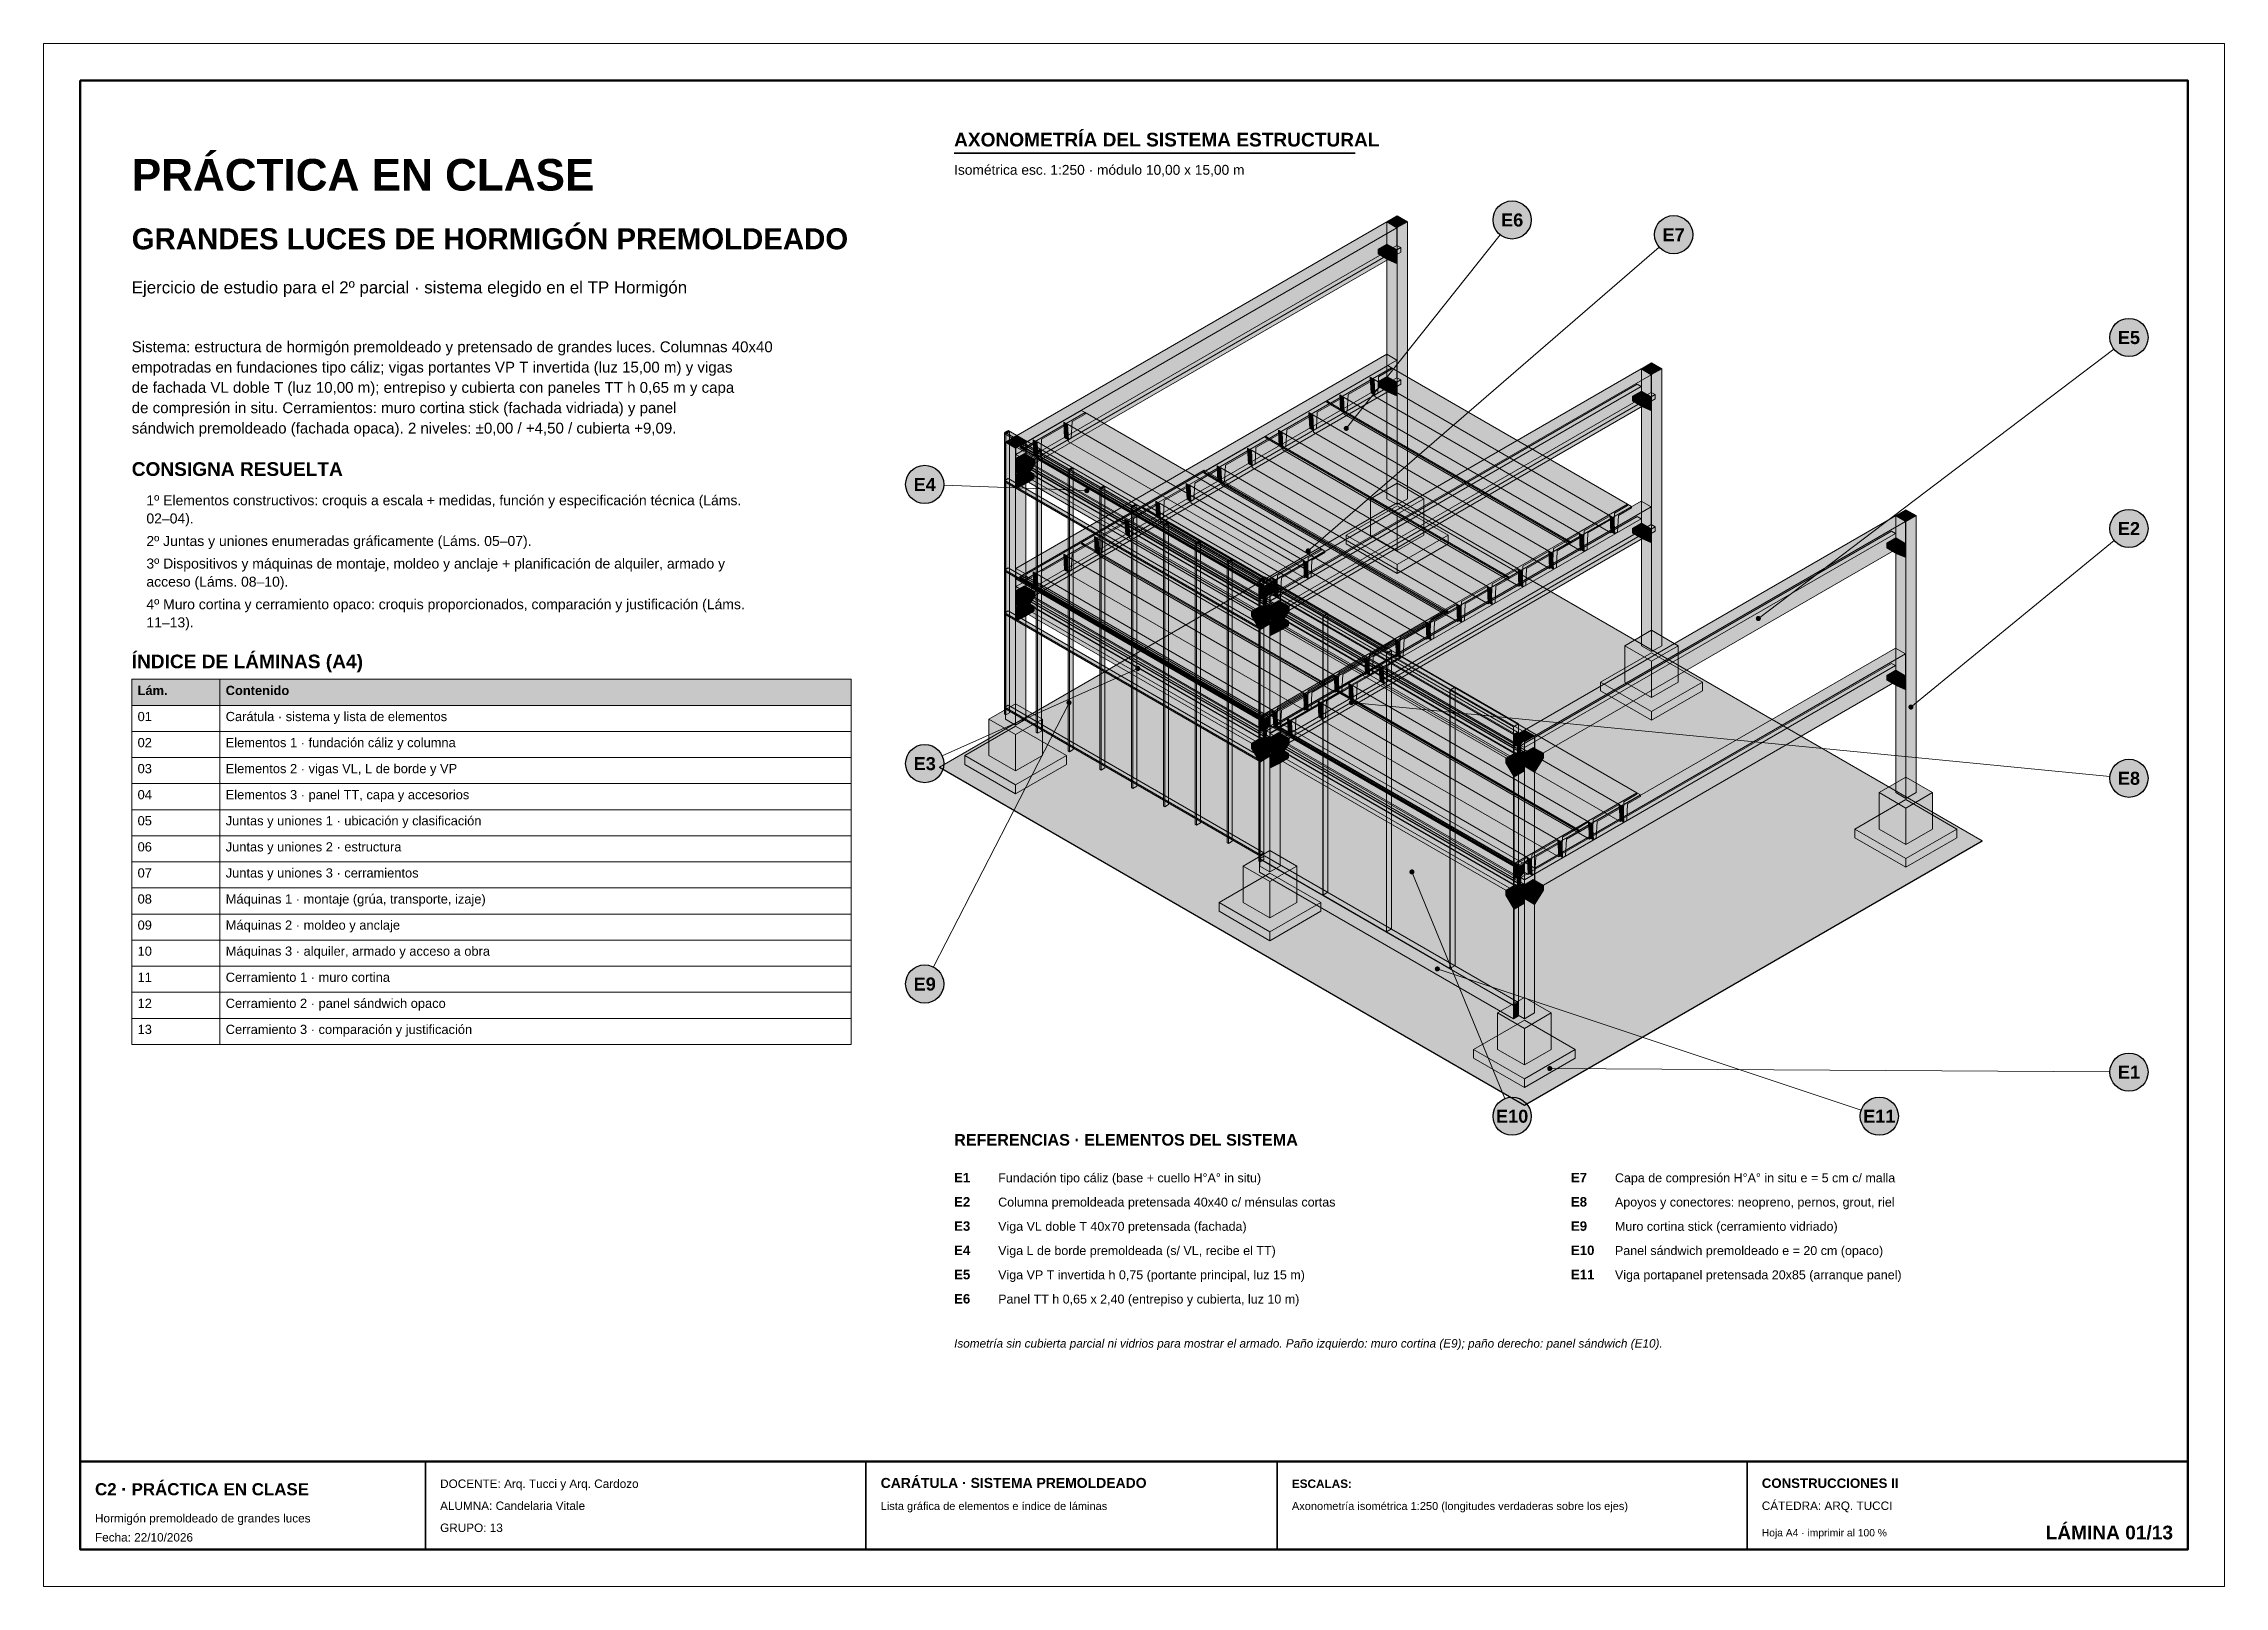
# Paper-space layout 'LAMINA 01' of a CAD drawing. Header units: millimetres. Extents: x 0 to 297, y 0 to 210.
# The model-space entities are those that its viewports show. They can reach past a viewport. Long polylines and large blocks are cut down to what shows.
import ezdxf
from ezdxf.enums import TextEntityAlignment as Align

# ---------------------------------------------------------------- set-up
doc = ezdxf.new("R2010")
doc.units = ezdxf.units.MM
for name, color, linetype in [('ISO', 7, 'Continuous'), ('ISO-RELLENO', 9, 'Continuous'), ('LINEAS', 7, 'Continuous'), ('MARCO', 7, 'Continuous'), ('REFERENCIAS', 7, 'Continuous'), ('REFERENCIAS-RELLENO', 9, 'Continuous'), ('TABLAS', 7, 'Continuous'), ('TABLAS-RELLENO', 9, 'Continuous'), ('TEXTOS', 7, 'Continuous'), ('VIEWPORTS', 7, 'Continuous')]:
    doc.layers.add(name, color=color, linetype=linetype)
doc.styles.add('ARIAL', font='arial.ttf')
doc.styles.add('ARIAL-CURSIVA', font='ariali.ttf')
doc.styles.add('ARIAL-NEGRITA', font='arialbd.ttf')

psp = doc.layouts.new('LAMINA 01')

msp = doc.modelspace()

# ---------------------------------------------------------------- texts
at = {"layer": 'MARCO'}
for s, height, style, p in [('CARÁTULA · SISTEMA PREMOLDEADO', 1.3604, 'ARIAL-NEGRITA', (114, 13.4)), ('C2 · PRÁCTICA EN CLASE', 1.6468, 'ARIAL-NEGRITA', (7, 12.4)), ('DOCENTE: Arq. Tucci y Arq. Cardozo', 1.1456, 'ARIAL', (54, 13.4)), ('ESCALAS:', 1.146, 'ARIAL-NEGRITA', (170, 13.4)), ('CONSTRUCCIONES II', 1.2888, 'ARIAL-NEGRITA', (234, 13.4)), ('Hormigón premoldeado de grandes luces', 1.1456, 'ARIAL', (7, 8.7)), ('ALUMNA: Candelaria Vitale', 1.1456, 'ARIAL', (54, 10.4)), ('Lista gráfica de elementos e índice de láminas', 1.074, 'ARIAL', (114, 10.4)), ('Axonometría isométrica 1:250 (longitudes verdaderas sobre los ejes)', 1.074, 'ARIAL', (170, 10.4)), ('CÁTEDRA: ARQ. TUCCI', 1.1456, 'ARIAL', (234, 10.4)), ('Fecha: 22/10/2026', 1.1456, 'ARIAL', (7, 6.1)), ('GRUPO: 13', 1.146, 'ARIAL', (54, 7.4)), ('Hoja A4 · imprimir al 100 %', 1.0024, 'ARIAL', (234, 6.8))]:
    msp.add_text(s, height=height, dxfattribs=dict(at, style=style)).set_placement(p)
at = {"layer": 'MARCO', "style": 'ARIAL-NEGRITA'}
msp.add_text('LÁMINA 01/13', height=1.8616, dxfattribs=at).set_placement((290, 6.4), align=Align.RIGHT)
at = {"layer": 'REFERENCIAS', "style": 'ARIAL-NEGRITA'}
for s, p in [('E6', (200, 185.11)), ('E7', (222, 183.11)), ('E5', (284, 169.11)), ('E4', (120, 149.11)), ('E2', (284, 143.11)), ('E3', (120, 111.11)), ('E8', (284, 109.11)), ('E9', (120, 81.11)), ('E1', (284, 69.11)), ('E10', (200, 63.11)), ('E11', (250, 63.11))]:
    msp.add_text(s, height=1.769, dxfattribs=at).set_placement(p, align=Align.CENTER)
at = {"layer": 'TABLAS'}
for s, style, p in [('Lám.', 'ARIAL-NEGRITA', (12.8, 121.33)), ('Contenido', 'ARIAL-NEGRITA', (24.8, 121.33)), ('01', 'ARIAL', (12.8, 117.78)), ('Carátula · sistema y lista de elementos', 'ARIAL', (24.8, 117.78)), ('02', 'ARIAL', (12.8, 114.23)), ('Elementos 1 · fundación cáliz y columna', 'ARIAL', (24.8, 114.23)), ('03', 'ARIAL', (12.8, 110.69)), ('Elementos 2 · vigas VL, L de borde y VP', 'ARIAL', (24.8, 110.69)), ('04', 'ARIAL', (12.8, 107.14)), ('Elementos 3 · panel TT, capa y accesorios', 'ARIAL', (24.8, 107.14)), ('05', 'ARIAL', (12.8, 103.59)), ('Juntas y uniones 1 · ubicación y clasificación', 'ARIAL', (24.8, 103.59)), ('06', 'ARIAL', (12.8, 100.04)), ('Juntas y uniones 2 · estructura', 'ARIAL', (24.8, 100.04)), ('07', 'ARIAL', (12.8, 96.49)), ('Juntas y uniones 3 · cerramientos', 'ARIAL', (24.8, 96.49)), ('08', 'ARIAL', (12.8, 92.94)), ('Máquinas 1 · montaje (grúa, transporte, izaje)', 'ARIAL', (24.8, 92.94)), ('09', 'ARIAL', (12.8, 89.39)), ('Máquinas 2 · moldeo y anclaje', 'ARIAL', (24.8, 89.39)), ('10', 'ARIAL', (12.8, 85.84)), ('Máquinas 3 · alquiler, armado y acceso a obra', 'ARIAL', (24.8, 85.84)), ('11', 'ARIAL', (12.8, 82.29)), ('Cerramiento 1 · muro cortina', 'ARIAL', (24.8, 82.29)), ('12', 'ARIAL', (12.8, 78.74)), ('Cerramiento 2 · panel sándwich opaco', 'ARIAL', (24.8, 78.74)), ('13', 'ARIAL', (12.8, 75.19)), ('Cerramiento 3 · comparación y justificación', 'ARIAL', (24.8, 75.19))]:
    msp.add_text(s, height=1.253, dxfattribs=dict(at, style=style)).set_placement(p)
at = {"layer": 'TEXTOS'}
for s, height, style, p in [('AXONOMETRÍA DEL SISTEMA ESTRUCTURAL', 1.8616, 'ARIAL-NEGRITA', (124, 196)), ('PRÁCTICA EN CLASE', 4.296, 'ARIAL-NEGRITA', (12, 190)), ('GRANDES LUCES DE HORMIGÓN PREMOLDEADO', 2.864, 'ARIAL-NEGRITA', (12, 182)), ('Sistema: estructura de hormigón premoldeado y pretensado de grandes luces. Columnas 40x40', 1.4678, 'ARIAL', (12, 168)), ('empotradas en fundaciones tipo cáliz; vigas portantes VP T invertida (luz 15,00 m) y vigas', 1.4678, 'ARIAL', (12, 165.23)), ('de fachada VL doble T (luz 10,00 m); entrepiso y cubierta con paneles TT h 0,65 m y capa', 1.4678, 'ARIAL', (12, 162.47)), ('de compresión in situ. Cerramientos: muro cortina stick (fachada vidriada) y panel', 1.4678, 'ARIAL', (12, 159.7)), ('sándwich premoldeado (fachada opaca). 2 niveles: ±0,00 / +4,50 / cubierta +9,09.', 1.4678, 'ARIAL', (12, 156.93)), ('CONSIGNA RESUELTA', 1.8616, 'ARIAL-NEGRITA', (12, 151.16)), ('1º Elementos constructivos: croquis a escala + medidas, función y especificación técnica (Láms.', 1.3604, 'ARIAL', (14, 147.16)), ('02–04).', 1.36, 'ARIAL', (14, 144.69)), ('2º Juntas y uniones enumeradas gráficamente (Láms. 05–07).', 1.3604, 'ARIAL', (14, 141.62)), ('3º Dispositivos y máquinas de montaje, moldeo y anclaje + planificación de alquiler, armado y', 1.3604, 'ARIAL', (14, 138.55)), ('acceso (Láms. 08–10).', 1.3604, 'ARIAL', (14, 136.08)), ('4º Muro cortina y cerramiento opaco: croquis proporcionados, comparación y justificación (Láms.', 1.3604, 'ARIAL', (14, 133.01)), ('11–13).', 1.36, 'ARIAL', (14, 130.54)), ('ÍNDICE DE LÁMINAS (A4)', 1.8616, 'ARIAL-NEGRITA', (12, 124.97)), ('REFERENCIAS · ELEMENTOS DEL SISTEMA', 1.5752, 'ARIAL-NEGRITA', (124, 60)), ('E1', 1.289, 'ARIAL-NEGRITA', (124, 55)), ('Fundación tipo cáliz (base + cuello H°A° in situ)', 1.2172, 'ARIAL', (130, 55)), ('E7', 1.289, 'ARIAL-NEGRITA', (208, 55)), ('Capa de compresión H°A° in situ e = 5 cm c/ malla', 1.2172, 'ARIAL', (214, 55)), ('E2', 1.289, 'ARIAL-NEGRITA', (124, 51.7)), ('Columna premoldeada pretensada 40x40 c/ ménsulas cortas', 1.2172, 'ARIAL', (130, 51.7)), ('E8', 1.289, 'ARIAL-NEGRITA', (208, 51.7)), ('Apoyos y conectores: neopreno, pernos, grout, riel', 1.2172, 'ARIAL', (214, 51.7)), ('E3', 1.289, 'ARIAL-NEGRITA', (124, 48.4)), ('Viga VL doble T 40x70 pretensada (fachada)', 1.2172, 'ARIAL', (130, 48.4)), ('E9', 1.289, 'ARIAL-NEGRITA', (208, 48.4)), ('Muro cortina stick (cerramiento vidriado)', 1.2172, 'ARIAL', (214, 48.4)), ('E4', 1.289, 'ARIAL-NEGRITA', (124, 45.1)), ('Viga L de borde premoldeada (s/ VL, recibe el TT)', 1.2172, 'ARIAL', (130, 45.1)), ('E10', 1.289, 'ARIAL-NEGRITA', (208, 45.1)), ('Panel sándwich premoldeado e = 20 cm (opaco)', 1.2172, 'ARIAL', (214, 45.1)), ('E5', 1.289, 'ARIAL-NEGRITA', (124, 41.8)), ('Viga VP T invertida h 0,75 (portante principal, luz 15 m)', 1.2172, 'ARIAL', (130, 41.8)), ('E11', 1.289, 'ARIAL-NEGRITA', (208, 41.8)), ('Viga portapanel pretensada 20x85 (arranque panel)', 1.2172, 'ARIAL', (214, 41.8)), ('E6', 1.289, 'ARIAL-NEGRITA', (124, 38.5)), ('Panel TT h 0,65 x 2,40 (entrepiso y cubierta, luz 10 m)', 1.2172, 'ARIAL', (130, 38.5))]:
    msp.add_text(s, height=height, dxfattribs=dict(at, style=style)).set_placement(p)
at = {"layer": 'TEXTOS', "color": 250, "true_color": 0x222222, "style": 'ARIAL'}
msp.add_text('Isométrica esc. 1:250 · módulo 10,00 x 15,00 m', height=1.3404, dxfattribs=at).set_placement((124, 192.15))
at = {"layer": 'TEXTOS', "color": 250, "true_color": 0x333333}
for s, height, style, p in [('Ejercicio de estudio para el 2º parcial · sistema elegido en el TP Hormigón', 1.6468, 'ARIAL', (12, 176)), ('Isometría sin cubierta parcial ni vidrios para mostrar el armado. Paño izquierdo: muro cortina (E9); paño derecho: panel sándwich (E10).', 1.1456, 'ARIAL-CURSIVA', (124, 32.5))]:
    msp.add_text(s, height=height, dxfattribs=dict(at, style=style)).set_placement(p)

# ---------------------------------------------------------------- hatches: boundary and pattern name
at = {"layer": 'ISO-RELLENO', "true_color": 0xa6b89e}
h = msp.add_hatch(color=253, dxfattribs=at)
h.dxf.hatch_style = 1
h.paths.add_polyline_path([(184.31, 184.93), (182.92, 185.73), (132.41, 156.57), (133.8, 155.77)])
at = {"layer": 'ISO-RELLENO', "true_color": 0x727f6d}
h = msp.add_hatch(color=8, dxfattribs=at)
h.dxf.hatch_style = 1
h.paths.add_polyline_path([(184.31, 182.53), (184.31, 184.93), (133.8, 155.77), (133.8, 153.37)])
at = {"layer": 'ISO-RELLENO', "true_color": 0xb0b5bb}
h = msp.add_hatch(color=253, dxfattribs=at)
h.dxf.hatch_style = 1
h.paths.add_polyline_path([(182.95, 185.75), (184.34, 184.95), (185.73, 185.75), (184.34, 186.55)])
at = {"layer": 'ISO-RELLENO', "true_color": 0xa4a9ae}
h = msp.add_hatch(color=253, dxfattribs=at)
h.dxf.hatch_style = 1
h.paths.add_polyline_path([(182.95, 148.05), (184.34, 147.25), (184.34, 184.95), (182.95, 185.75)])
at = {"layer": 'ISO-RELLENO', "true_color": 0x797d80}
h = msp.add_hatch(color=8, dxfattribs=at)
h.dxf.hatch_style = 1
h.paths.add_polyline_path([(184.34, 147.25), (185.73, 148.05), (185.73, 185.75), (184.34, 184.95)])
at = {"layer": 'ISO-RELLENO', "true_color": 0xa6b89e}
h = msp.add_hatch(color=253, dxfattribs=at)
h.dxf.hatch_style = 1
h.paths.add_polyline_path([(184.82, 182.23), (184.31, 182.53), (133.8, 153.37), (134.32, 153.07)])
at = {"layer": 'ISO-RELLENO', "true_color": 0x727f6d}
h = msp.add_hatch(color=8, dxfattribs=at)
h.dxf.hatch_style = 1
h.paths.add_polyline_path([(184.82, 181.63), (184.82, 182.23), (134.32, 153.07), (134.32, 152.47)])
at = {"layer": 'ISO-RELLENO', "true_color": 0xb0b5bb}
h = msp.add_hatch(color=253, dxfattribs=at)
h.dxf.hatch_style = 1
h.paths.add_polyline_path([(182.95, 182.71), (181.74, 182.01), (183.13, 181.21), (184.34, 181.91)])
at = {"layer": 'ISO-RELLENO', "true_color": 0xa4a9ae}
h = msp.add_hatch(color=253, dxfattribs=at)
h.dxf.hatch_style = 1
h.paths.add_polyline_path([(181.74, 182.01), (181.74, 181.37), (183.13, 180.57), (183.13, 181.21)])
at = {"layer": 'ISO-RELLENO', "true_color": 0x797d80}
h = msp.add_hatch(color=8, dxfattribs=at)
h.dxf.hatch_style = 1
h.paths.add_polyline_path([(184.34, 181.91), (183.13, 181.21), (183.13, 180.57), (184.34, 180.03)])
at = {"layer": 'ISO-RELLENO', "true_color": 0xa6b89e}
h = msp.add_hatch(color=253, dxfattribs=at)
h.dxf.hatch_style = 1
h.paths.add_polyline_path([(184.31, 166.93), (182.92, 167.73), (132.41, 138.57), (133.8, 137.77)])
at = {"layer": 'ISO-RELLENO', "true_color": 0x727f6d}
h = msp.add_hatch(color=8, dxfattribs=at)
h.dxf.hatch_style = 1
h.paths.add_polyline_path([(184.31, 164.53), (184.31, 166.93), (133.8, 137.77), (133.8, 135.37)])
at = {"layer": 'ISO-RELLENO', "true_color": 0xb0b5bb}
h = msp.add_hatch(color=253, dxfattribs=at)
h.dxf.hatch_style = 1
h.paths.add_polyline_path([(217.6, 165.75), (218.98, 164.95), (220.37, 165.75), (218.98, 166.55)])
at = {"layer": 'ISO-RELLENO', "true_color": 0xa6b89e}
h = msp.add_hatch(color=253, dxfattribs=at)
h.dxf.hatch_style = 1
h.paths.add_polyline_path([(184.82, 164.23), (184.31, 164.53), (133.8, 135.37), (134.32, 135.07)])
at = {"layer": 'ISO-RELLENO', "true_color": 0x727f6d}
h = msp.add_hatch(color=8, dxfattribs=at)
h.dxf.hatch_style = 1
h.paths.add_polyline_path([(184.82, 163.63), (184.82, 164.23), (134.32, 135.07), (134.32, 134.47)])
at = {"layer": 'ISO-RELLENO', "true_color": 0xa6b89e}
h = msp.add_hatch(color=253, dxfattribs=at)
h.dxf.hatch_style = 1
h.paths.add_polyline_path([(217.56, 163.33), (217.04, 163.63), (166.53, 134.47), (167.05, 134.17)])
h = msp.add_hatch(color=253, dxfattribs=at)
h.dxf.hatch_style = 1
h.paths.add_polyline_path([(218.95, 164.93), (217.56, 165.73), (167.05, 136.57), (168.44, 135.77)])
at = {"layer": 'ISO-RELLENO', "true_color": 0x727f6d}
h = msp.add_hatch(color=8, dxfattribs=at)
h.dxf.hatch_style = 1
h.paths.add_polyline_path([(218.95, 162.53), (218.95, 164.93), (168.44, 135.77), (168.44, 133.37)])
at = {"layer": 'ISO-RELLENO', "true_color": 0xccc5b6}
h = msp.add_hatch(color=9, dxfattribs=at)
h.dxf.hatch_style = 1
h.paths.add_polyline_path([(183.06, 166.17), (174.74, 161.37), (175.26, 161.07), (183.58, 165.87)])
at = {"layer": 'ISO-RELLENO', "true_color": 0x8c887d}
h = msp.add_hatch(color=252, dxfattribs=at)
h.dxf.hatch_style = 1
h.paths.add_polyline_path([(175.26, 160.87), (177.03, 161.89), (177.14, 159.75), (177.54, 159.98), (177.65, 162.25), (181.19, 164.29), (181.3, 162.15), (181.7, 162.38), (181.81, 164.65), (183.58, 165.67), (183.58, 165.87), (175.26, 161.07)])
at = {"layer": 'ISO-RELLENO', "true_color": 0xccc5b6}
h = msp.add_hatch(color=9, dxfattribs=at)
h.dxf.hatch_style = 1
h.paths.add_polyline_path([(183.58, 165.87), (175.26, 161.07), (207.41, 142.51), (215.72, 147.31)])
at = {"layer": 'ISO-RELLENO', "true_color": 0xbbb5a7}
h = msp.add_hatch(color=253, dxfattribs=at)
h.dxf.hatch_style = 1
h.paths.add_polyline_path([(180.67, 164.59), (180.78, 162.45), (181.3, 162.15), (181.19, 164.29)])
h = msp.add_hatch(color=253, dxfattribs=at)
h.dxf.hatch_style = 1
h.paths.add_polyline_path([(181.19, 164.29), (181.29, 161.95), (213.44, 143.39), (213.33, 145.73)])
at = {"layer": 'ISO-RELLENO', "true_color": 0xb0b5bb}
h = msp.add_hatch(color=253, dxfattribs=at)
h.dxf.hatch_style = 1
h.paths.add_polyline_path([(182.95, 164.71), (181.74, 164.01), (183.13, 163.21), (184.34, 163.91)])
at = {"layer": 'ISO-RELLENO', "true_color": 0xa4a9ae}
h = msp.add_hatch(color=253, dxfattribs=at)
h.dxf.hatch_style = 1
h.paths.add_polyline_path([(181.74, 164.01), (181.74, 163.37), (183.13, 162.57), (183.13, 163.21)])
at = {"layer": 'ISO-RELLENO', "true_color": 0x797d80}
h = msp.add_hatch(color=8, dxfattribs=at)
h.dxf.hatch_style = 1
h.paths.add_polyline_path([(184.34, 163.91), (183.13, 163.21), (183.13, 162.57), (184.34, 162.03)])
at = {"layer": 'ISO-RELLENO', "true_color": 0xa4a9ae}
h = msp.add_hatch(color=253, dxfattribs=at)
h.dxf.hatch_style = 1
h.paths.add_polyline_path([(217.6, 128.05), (218.98, 127.25), (218.98, 164.95), (217.6, 165.75)])
at = {"layer": 'ISO-RELLENO', "true_color": 0x797d80}
h = msp.add_hatch(color=8, dxfattribs=at)
h.dxf.hatch_style = 1
h.paths.add_polyline_path([(218.98, 127.25), (220.37, 128.05), (220.37, 165.75), (218.98, 164.95)])
at = {"layer": 'ISO-RELLENO', "true_color": 0xccc5b6}
h = msp.add_hatch(color=9, dxfattribs=at)
h.dxf.hatch_style = 1
h.paths.add_polyline_path([(174.71, 161.35), (166.4, 156.55), (166.92, 156.25), (175.23, 161.05)])
at = {"layer": 'ISO-RELLENO', "true_color": 0x8c887d}
h = msp.add_hatch(color=252, dxfattribs=at)
h.dxf.hatch_style = 1
h.paths.add_polyline_path([(166.92, 156.05), (168.68, 157.07), (168.79, 154.93), (169.19, 155.16), (169.31, 157.43), (172.84, 159.47), (172.95, 157.33), (173.35, 157.56), (173.46, 159.83), (175.23, 160.85), (175.23, 161.05), (166.92, 156.25)])
at = {"layer": 'ISO-RELLENO', "true_color": 0xccc5b6}
h = msp.add_hatch(color=9, dxfattribs=at)
h.dxf.hatch_style = 1
h.paths.add_polyline_path([(175.23, 161.05), (166.92, 156.25), (199.06, 137.69), (207.38, 142.49)])
at = {"layer": 'ISO-RELLENO', "true_color": 0xa6b89e}
h = msp.add_hatch(color=253, dxfattribs=at)
h.dxf.hatch_style = 1
h.paths.add_polyline_path([(219.47, 162.23), (218.95, 162.53), (168.44, 133.37), (168.96, 133.07)])
at = {"layer": 'ISO-RELLENO', "true_color": 0x727f6d}
h = msp.add_hatch(color=8, dxfattribs=at)
h.dxf.hatch_style = 1
h.paths.add_polyline_path([(219.47, 161.63), (219.47, 162.23), (168.96, 133.07), (168.96, 132.47)])
at = {"layer": 'ISO-RELLENO', "true_color": 0xbeb8aa}
h = msp.add_hatch(color=253, dxfattribs=at)
h.dxf.hatch_style = 1
h.paths.add_polyline_path([(174.74, 161.37), (174.74, 161.17), (175.26, 160.87), (175.26, 161.07)])
h = msp.add_hatch(color=253, dxfattribs=at)
h.dxf.hatch_style = 1
h.paths.add_polyline_path([(175.26, 161.07), (175.26, 160.87), (207.41, 142.31), (207.41, 142.51)])
at = {"layer": 'ISO-RELLENO', "true_color": 0xbbb5a7}
h = msp.add_hatch(color=253, dxfattribs=at)
h.dxf.hatch_style = 1
h.paths.add_polyline_path([(176.51, 162.19), (176.62, 160.05), (177.14, 159.75), (177.03, 161.89)])
h = msp.add_hatch(color=253, dxfattribs=at)
h.dxf.hatch_style = 1
h.paths.add_polyline_path([(177.03, 161.89), (177.13, 159.55), (209.28, 140.99), (209.18, 143.33)])
at = {"layer": 'ISO-RELLENO', "true_color": 0xb0b5bb}
h = msp.add_hatch(color=253, dxfattribs=at)
h.dxf.hatch_style = 1
h.paths.add_polyline_path([(217.6, 162.71), (216.38, 162.01), (217.77, 161.21), (218.98, 161.91)])
at = {"layer": 'ISO-RELLENO', "true_color": 0xa4a9ae}
h = msp.add_hatch(color=253, dxfattribs=at)
h.dxf.hatch_style = 1
h.paths.add_polyline_path([(216.38, 162.01), (216.38, 161.37), (217.77, 160.57), (217.77, 161.21)])
at = {"layer": 'ISO-RELLENO', "true_color": 0x797d80}
h = msp.add_hatch(color=8, dxfattribs=at)
h.dxf.hatch_style = 1
h.paths.add_polyline_path([(218.98, 161.91), (217.77, 161.21), (217.77, 160.57), (218.98, 160.03)])
at = {"layer": 'ISO-RELLENO', "true_color": 0xccc5b6}
h = msp.add_hatch(color=9, dxfattribs=at)
h.dxf.hatch_style = 1
h.paths.add_polyline_path([(141.32, 160.07), (133, 155.27), (133.52, 154.97), (141.84, 159.77)])
at = {"layer": 'ISO-RELLENO', "true_color": 0x8c887d}
h = msp.add_hatch(color=252, dxfattribs=at)
h.dxf.hatch_style = 1
h.paths.add_polyline_path([(133.52, 154.77), (135.29, 155.79), (135.4, 153.65), (135.8, 153.88), (135.91, 156.15), (139.44, 158.19), (139.56, 156.05), (139.96, 156.28), (140.07, 158.55), (141.84, 159.57), (141.84, 159.77), (133.52, 154.97)])
at = {"layer": 'ISO-RELLENO', "true_color": 0xccc5b6}
h = msp.add_hatch(color=9, dxfattribs=at)
h.dxf.hatch_style = 1
h.paths.add_polyline_path([(141.84, 159.77), (133.52, 154.97), (165.67, 136.41), (173.98, 141.21)])
at = {"layer": 'ISO-RELLENO', "true_color": 0xbbb5a7}
h = msp.add_hatch(color=253, dxfattribs=at)
h.dxf.hatch_style = 1
h.paths.add_polyline_path([(138.93, 158.49), (139.04, 156.35), (139.56, 156.05), (139.44, 158.19)])
h = msp.add_hatch(color=253, dxfattribs=at)
h.dxf.hatch_style = 1
h.paths.add_polyline_path([(139.44, 158.19), (139.55, 155.85), (171.7, 137.29), (171.59, 139.63)])
h = msp.add_hatch(color=253, dxfattribs=at)
h.dxf.hatch_style = 1
h.paths.add_polyline_path([(172.32, 159.77), (172.43, 157.63), (172.95, 157.33), (172.84, 159.47)])
h = msp.add_hatch(color=253, dxfattribs=at)
h.dxf.hatch_style = 1
h.paths.add_polyline_path([(172.84, 159.47), (172.94, 157.13), (205.09, 138.57), (204.99, 140.91)])
at = {"layer": 'ISO-RELLENO', "true_color": 0x7e8993}
h = msp.add_hatch(color=252, dxfattribs=at)
h.dxf.hatch_style = 1
h.paths.add_polyline_path([(130.86, 157), (131.04, 156.9), (131.56, 157.2), (131.38, 157.3)])
at = {"layer": 'ISO-RELLENO', "true_color": 0x768089}
h = msp.add_hatch(color=8, dxfattribs=at)
h.dxf.hatch_style = 1
h.paths.add_polyline_path([(130.86, 118.72), (131.04, 118.62), (131.04, 156.9), (130.86, 157)])
at = {"layer": 'ISO-RELLENO', "true_color": 0x7e8993}
h = msp.add_hatch(color=252, dxfattribs=at)
h.dxf.hatch_style = 1
h.paths.add_polyline_path([(130.9, 157.1), (165.71, 137), (166.16, 137.26), (131.35, 157.36)])
at = {"layer": 'ISO-RELLENO', "true_color": 0x768089}
h = msp.add_hatch(color=8, dxfattribs=at)
h.dxf.hatch_style = 1
h.paths.add_polyline_path([(130.9, 156.9), (165.71, 136.8), (165.71, 137), (130.9, 157.1)])
at = {"layer": 'ISO-RELLENO', "true_color": 0xb0b5bb}
h = msp.add_hatch(color=253, dxfattribs=at)
h.dxf.hatch_style = 1
h.paths.add_polyline_path([(130.99, 155.75), (132.38, 154.95), (133.76, 155.75), (132.38, 156.55)])
at = {"layer": 'ISO-RELLENO', "true_color": 0xa4a9ae}
h = msp.add_hatch(color=253, dxfattribs=at)
h.dxf.hatch_style = 1
h.paths.add_polyline_path([(130.99, 118.05), (132.38, 117.25), (132.38, 154.95), (130.99, 155.75)])
at = {"layer": 'ISO-RELLENO', "true_color": 0x575e65}
h = msp.add_hatch(color=251, dxfattribs=at)
h.dxf.hatch_style = 1
h.paths.add_polyline_path([(131.04, 118.62), (131.56, 118.92), (131.56, 157.2), (131.04, 156.9)])
at = {"layer": 'ISO-RELLENO', "true_color": 0x797d80}
h = msp.add_hatch(color=8, dxfattribs=at)
h.dxf.hatch_style = 1
h.paths.add_polyline_path([(132.38, 117.25), (133.76, 118.05), (133.76, 155.75), (132.38, 154.95)])
at = {"layer": 'ISO-RELLENO', "true_color": 0x9bac93}
h = msp.add_hatch(color=253, dxfattribs=at)
h.dxf.hatch_style = 1
h.paths.add_polyline_path([(132.41, 153.57), (134.32, 152.47), (134.32, 153.07), (133.8, 153.37), (133.8, 155.77), (132.41, 156.57)])
at = {"layer": 'ISO-RELLENO', "true_color": 0xbda6a6}
h = msp.add_hatch(color=253, dxfattribs=at)
h.dxf.hatch_style = 1
h.paths.add_polyline_path([(132.93, 155.43), (132.41, 155.13), (165.6, 135.97), (166.12, 136.27)])
at = {"layer": 'ISO-RELLENO', "true_color": 0xb19b9b}
h = msp.add_hatch(color=253, dxfattribs=at)
h.dxf.hatch_style = 1
h.paths.add_polyline_path([(132.41, 155.13), (132.41, 154.09), (165.6, 134.93), (165.6, 135.97)])
at = {"layer": 'ISO-RELLENO', "true_color": 0x98a9ba}
h = msp.add_hatch(color=253, dxfattribs=at)
h.dxf.hatch_style = 1
h.paths.add_polyline_path([(133.8, 154.89), (132.41, 154.09), (165.6, 134.93), (166.98, 135.73)])
at = {"layer": 'ISO-RELLENO', "true_color": 0xbda6a6}
h = msp.add_hatch(color=253, dxfattribs=at)
h.dxf.hatch_style = 1
h.paths.add_polyline_path([(133.8, 155.49), (132.93, 154.99), (166.12, 135.83), (166.98, 136.33)])
at = {"layer": 'ISO-RELLENO', "true_color": 0xbeb8aa}
h = msp.add_hatch(color=253, dxfattribs=at)
h.dxf.hatch_style = 1
h.paths.add_polyline_path([(133, 155.27), (133, 155.07), (133.52, 154.77), (133.52, 154.97)])
h = msp.add_hatch(color=253, dxfattribs=at)
h.dxf.hatch_style = 1
h.paths.add_polyline_path([(133.52, 154.97), (133.52, 154.77), (165.67, 136.21), (165.67, 136.41)])
at = {"layer": 'ISO-RELLENO', "true_color": 0xbbb5a7}
h = msp.add_hatch(color=253, dxfattribs=at)
h.dxf.hatch_style = 1
h.paths.add_polyline_path([(134.77, 156.09), (134.88, 153.95), (135.4, 153.65), (135.29, 155.79)])
at = {"layer": 'ISO-RELLENO', "true_color": 0x7e8993}
h = msp.add_hatch(color=252, dxfattribs=at)
h.dxf.hatch_style = 1
h.paths.add_polyline_path([(135.19, 154.5), (135.37, 154.4), (135.89, 154.7), (135.71, 154.8)])
at = {"layer": 'ISO-RELLENO', "true_color": 0x768089}
h = msp.add_hatch(color=8, dxfattribs=at)
h.dxf.hatch_style = 1
h.paths.add_polyline_path([(135.19, 116.22), (135.37, 116.12), (135.37, 154.4), (135.19, 154.5)])
at = {"layer": 'ISO-RELLENO', "true_color": 0xbbb5a7}
h = msp.add_hatch(color=253, dxfattribs=at)
h.dxf.hatch_style = 1
h.paths.add_polyline_path([(135.29, 155.79), (135.39, 153.45), (167.54, 134.89), (167.43, 137.23)])
at = {"layer": 'ISO-RELLENO', "true_color": 0x575e65}
h = msp.add_hatch(color=251, dxfattribs=at)
h.dxf.hatch_style = 1
h.paths.add_polyline_path([(135.37, 116.12), (135.89, 116.42), (135.89, 154.7), (135.37, 154.4)])
at = {"layer": 'ISO-RELLENO', "true_color": 0xccc5b6}
h = msp.add_hatch(color=9, dxfattribs=at)
h.dxf.hatch_style = 1
h.paths.add_polyline_path([(166.36, 156.53), (158.05, 151.73), (158.57, 151.43), (166.88, 156.23)])
at = {"layer": 'ISO-RELLENO', "true_color": 0x8c887d}
h = msp.add_hatch(color=252, dxfattribs=at)
h.dxf.hatch_style = 1
h.paths.add_polyline_path([(158.57, 151.23), (160.33, 152.25), (160.45, 150.11), (160.84, 150.34), (160.96, 152.61), (164.49, 154.65), (164.6, 152.51), (165, 152.74), (165.11, 155.01), (166.88, 156.03), (166.88, 156.23), (158.57, 151.43)])
at = {"layer": 'ISO-RELLENO', "true_color": 0xccc5b6}
h = msp.add_hatch(color=9, dxfattribs=at)
h.dxf.hatch_style = 1
h.paths.add_polyline_path([(166.88, 156.23), (158.57, 151.43), (190.71, 132.87), (199.03, 137.67)])
at = {"layer": 'ISO-RELLENO', "true_color": 0xbbb5a7}
h = msp.add_hatch(color=253, dxfattribs=at)
h.dxf.hatch_style = 1
h.paths.add_polyline_path([(163.97, 154.95), (164.08, 152.81), (164.6, 152.51), (164.49, 154.65)])
h = msp.add_hatch(color=253, dxfattribs=at)
h.dxf.hatch_style = 1
h.paths.add_polyline_path([(164.49, 154.65), (164.59, 152.31), (196.74, 133.75), (196.64, 136.09)])
at = {"layer": 'ISO-RELLENO', "true_color": 0xbeb8aa}
h = msp.add_hatch(color=253, dxfattribs=at)
h.dxf.hatch_style = 1
h.paths.add_polyline_path([(166.4, 156.55), (166.4, 156.35), (166.92, 156.05), (166.92, 156.25)])
h = msp.add_hatch(color=253, dxfattribs=at)
h.dxf.hatch_style = 1
h.paths.add_polyline_path([(166.92, 156.25), (166.92, 156.05), (199.06, 137.49), (199.06, 137.69)])
at = {"layer": 'ISO-RELLENO', "true_color": 0xbbb5a7}
h = msp.add_hatch(color=253, dxfattribs=at)
h.dxf.hatch_style = 1
h.paths.add_polyline_path([(168.16, 157.37), (168.27, 155.23), (168.79, 154.93), (168.68, 157.07)])
h = msp.add_hatch(color=253, dxfattribs=at)
h.dxf.hatch_style = 1
h.paths.add_polyline_path([(168.68, 157.07), (168.79, 154.73), (200.93, 136.17), (200.83, 138.51)])
at = {"layer": 'ISO-RELLENO', "true_color": 0xb0b5bb}
h = msp.add_hatch(color=253, dxfattribs=at)
h.dxf.hatch_style = 1
h.paths.add_polyline_path([(133.59, 154.21), (132.38, 153.51), (133.76, 152.71), (134.98, 153.41)])
at = {"layer": 'ISO-RELLENO', "true_color": 0xa4a9ae}
h = msp.add_hatch(color=253, dxfattribs=at)
h.dxf.hatch_style = 1
h.paths.add_polyline_path([(132.38, 153.51), (132.38, 151.63), (133.76, 150.83), (133.76, 152.71)])
at = {"layer": 'ISO-RELLENO', "true_color": 0xb0b5bb}
h = msp.add_hatch(color=253, dxfattribs=at)
h.dxf.hatch_style = 1
h.paths.add_polyline_path([(134.91, 151.41), (133.76, 152.07), (132.38, 151.27), (133.52, 150.61)])
at = {"layer": 'ISO-RELLENO', "true_color": 0x8e9eae}
h = msp.add_hatch(color=253, dxfattribs=at)
h.dxf.hatch_style = 1
h.paths.add_polyline_path([(132.41, 154.09), (132.41, 153.57), (165.6, 134.41), (165.6, 134.93)])
at = {"layer": 'ISO-RELLENO', "true_color": 0xa3b6c8}
h = msp.add_hatch(color=253, dxfattribs=at)
h.dxf.hatch_style = 1
h.paths.add_polyline_path([(132.83, 152.37), (132.41, 151.89), (165.6, 132.73), (166.01, 133.21)])
at = {"layer": 'ISO-RELLENO', "true_color": 0x8e9eae}
h = msp.add_hatch(color=253, dxfattribs=at)
h.dxf.hatch_style = 1
h.paths.add_polyline_path([(132.41, 151.89), (132.41, 151.29), (165.6, 132.13), (165.6, 132.73)])
at = {"layer": 'ISO-RELLENO', "true_color": 0x98a9ba}
h = msp.add_hatch(color=253, dxfattribs=at)
h.dxf.hatch_style = 1
h.paths.add_polyline_path([(132.9, 152.41), (132.83, 152.37), (166.01, 133.21), (166.08, 133.25)])
at = {"layer": 'ISO-RELLENO', "true_color": 0x8e9eae}
h = msp.add_hatch(color=253, dxfattribs=at)
h.dxf.hatch_style = 1
h.paths.add_polyline_path([(132.9, 153.61), (132.9, 152.41), (166.08, 133.25), (166.08, 134.45)])
at = {"layer": 'ISO-RELLENO', "true_color": 0xd4cec0}
h = msp.add_hatch(color=254, dxfattribs=at)
h.dxf.hatch_style = 1
h.paths.add_polyline_path([(133, 137.47), (166.19, 118.31), (191.23, 132.77), (158.05, 151.93)])
at = {"layer": 'ISO-RELLENO', "true_color": 0x98a9ba}
h = msp.add_hatch(color=253, dxfattribs=at)
h.dxf.hatch_style = 1
h.paths.add_polyline_path([(133.38, 152.69), (133.31, 152.65), (166.5, 133.49), (166.57, 133.53)])
at = {"layer": 'ISO-RELLENO', "true_color": 0x82919f}
h = msp.add_hatch(color=252, dxfattribs=at)
h.dxf.hatch_style = 1
h.paths.add_polyline_path([(133.8, 152.69), (133.38, 152.69), (166.57, 133.53), (166.98, 133.53)])
at = {"layer": 'ISO-RELLENO', "true_color": 0x797d80}
h = msp.add_hatch(color=8, dxfattribs=at)
h.dxf.hatch_style = 1
h.paths.add_polyline_path([(133.76, 150.83), (134.98, 152.77), (134.98, 153.41), (133.76, 152.71)])
at = {"layer": 'ISO-RELLENO', "true_color": 0x7e8993}
h = msp.add_hatch(color=252, dxfattribs=at)
h.dxf.hatch_style = 1
h.paths.add_polyline_path([(139.52, 152), (139.7, 151.9), (140.22, 152.2), (140.04, 152.3)])
at = {"layer": 'ISO-RELLENO', "true_color": 0x768089}
h = msp.add_hatch(color=8, dxfattribs=at)
h.dxf.hatch_style = 1
h.paths.add_polyline_path([(139.52, 113.72), (139.7, 113.62), (139.7, 151.9), (139.52, 152)])
at = {"layer": 'ISO-RELLENO', "true_color": 0x575e65}
h = msp.add_hatch(color=251, dxfattribs=at)
h.dxf.hatch_style = 1
h.paths.add_polyline_path([(139.7, 113.62), (140.22, 113.92), (140.22, 152.2), (139.7, 151.9)])
at = {"layer": 'ISO-RELLENO', "true_color": 0xccc5b6}
h = msp.add_hatch(color=9, dxfattribs=at)
h.dxf.hatch_style = 1
h.paths.add_polyline_path([(158.01, 151.71), (149.7, 146.91), (150.22, 146.61), (158.53, 151.41)])
at = {"layer": 'ISO-RELLENO', "true_color": 0xbeb8aa}
h = msp.add_hatch(color=253, dxfattribs=at)
h.dxf.hatch_style = 1
h.paths.add_polyline_path([(158.05, 151.73), (158.05, 151.53), (158.57, 151.23), (158.57, 151.43)])
at = {"layer": 'ISO-RELLENO', "true_color": 0xbbb5a7}
h = msp.add_hatch(color=253, dxfattribs=at)
h.dxf.hatch_style = 1
h.paths.add_polyline_path([(159.81, 152.55), (159.93, 150.41), (160.45, 150.11), (160.33, 152.25)])
h = msp.add_hatch(color=253, dxfattribs=at)
h.dxf.hatch_style = 1
h.paths.add_polyline_path([(160.33, 152.25), (160.44, 149.91), (192.58, 131.35), (192.48, 133.69)])
at = {"layer": 'ISO-RELLENO', "true_color": 0x7e8993}
h = msp.add_hatch(color=252, dxfattribs=at)
h.dxf.hatch_style = 1
h.paths.add_polyline_path([(130.9, 150.54), (165.71, 130.44), (166.16, 130.7), (131.35, 150.8)])
at = {"layer": 'ISO-RELLENO', "true_color": 0x768089}
h = msp.add_hatch(color=8, dxfattribs=at)
h.dxf.hatch_style = 1
h.paths.add_polyline_path([(130.9, 150.34), (165.71, 130.24), (165.71, 130.44), (130.9, 150.54)])
at = {"layer": 'ISO-RELLENO', "true_color": 0xa4a9ae}
h = msp.add_hatch(color=253, dxfattribs=at)
h.dxf.hatch_style = 1
h.paths.add_polyline_path([(132.38, 149.39), (133.52, 149.97), (133.52, 150.61), (132.38, 151.27)])
at = {"layer": 'ISO-RELLENO', "true_color": 0x797d80}
h = msp.add_hatch(color=8, dxfattribs=at)
h.dxf.hatch_style = 1
h.paths.add_polyline_path([(134.91, 150.77), (134.91, 151.41), (133.52, 150.61), (133.52, 149.97)])
at = {"layer": 'ISO-RELLENO', "true_color": 0x7e8993}
h = msp.add_hatch(color=252, dxfattribs=at)
h.dxf.hatch_style = 1
h.paths.add_polyline_path([(143.85, 149.5), (144.03, 149.4), (144.55, 149.7), (144.37, 149.8)])
at = {"layer": 'ISO-RELLENO', "true_color": 0x768089}
h = msp.add_hatch(color=8, dxfattribs=at)
h.dxf.hatch_style = 1
h.paths.add_polyline_path([(143.85, 111.22), (144.03, 111.12), (144.03, 149.4), (143.85, 149.5)])
at = {"layer": 'ISO-RELLENO', "true_color": 0x575e65}
h = msp.add_hatch(color=251, dxfattribs=at)
h.dxf.hatch_style = 1
h.paths.add_polyline_path([(144.03, 111.12), (144.55, 111.42), (144.55, 149.7), (144.03, 149.4)])
at = {"layer": 'ISO-RELLENO', "true_color": 0x8c887d}
h = msp.add_hatch(color=252, dxfattribs=at)
h.dxf.hatch_style = 1
h.paths.add_polyline_path([(150.22, 146.41), (151.99, 147.43), (152.1, 145.29), (152.5, 145.52), (152.61, 147.79), (156.14, 149.83), (156.25, 147.69), (156.65, 147.92), (156.77, 150.19), (158.53, 151.21), (158.53, 151.41), (150.22, 146.61)])
at = {"layer": 'ISO-RELLENO', "true_color": 0xccc5b6}
h = msp.add_hatch(color=9, dxfattribs=at)
h.dxf.hatch_style = 1
h.paths.add_polyline_path([(158.53, 151.41), (150.22, 146.61), (182.37, 128.05), (190.68, 132.85)])
at = {"layer": 'ISO-RELLENO', "true_color": 0xbbb5a7}
h = msp.add_hatch(color=253, dxfattribs=at)
h.dxf.hatch_style = 1
h.paths.add_polyline_path([(155.62, 150.13), (155.73, 147.99), (156.25, 147.69), (156.14, 149.83)])
h = msp.add_hatch(color=253, dxfattribs=at)
h.dxf.hatch_style = 1
h.paths.add_polyline_path([(156.14, 149.83), (156.25, 147.49), (188.39, 128.93), (188.29, 131.27)])
at = {"layer": 'ISO-RELLENO', "true_color": 0xbeb8aa}
h = msp.add_hatch(color=253, dxfattribs=at)
h.dxf.hatch_style = 1
h.paths.add_polyline_path([(158.57, 151.43), (158.57, 151.23), (190.71, 132.67), (190.71, 132.87)])
at = {"layer": 'ISO-RELLENO', "true_color": 0xc2baaa}
h = msp.add_hatch(color=9, dxfattribs=at)
h.dxf.hatch_style = 1
h.paths.add_polyline_path([(180.7, 148.05), (184.34, 145.95), (187.98, 148.05), (184.34, 150.15)])
at = {"layer": 'ISO-RELLENO', "true_color": 0xd6d1c7}
h = msp.add_hatch(color=254, dxfattribs=at)
h.dxf.hatch_style = 1
h.paths.add_polyline_path([(121.99, 111.49), (201.66, 65.49), (264.01, 101.49), (184.34, 147.49)])
at = {"layer": 'ISO-RELLENO', "true_color": 0xccc5b6}
h = msp.add_hatch(color=9, dxfattribs=at)
h.dxf.hatch_style = 1
h.paths.add_polyline_path([(149.66, 146.89), (141.35, 142.09), (141.87, 141.79), (150.18, 146.59)])
at = {"layer": 'ISO-RELLENO', "true_color": 0x8c887d}
h = msp.add_hatch(color=252, dxfattribs=at)
h.dxf.hatch_style = 1
h.paths.add_polyline_path([(141.87, 141.59), (143.64, 142.61), (143.75, 140.47), (144.15, 140.7), (144.26, 142.97), (147.79, 145.01), (147.91, 142.87), (148.3, 143.1), (148.42, 145.37), (150.18, 146.39), (150.18, 146.59), (141.87, 141.79)])
at = {"layer": 'ISO-RELLENO', "true_color": 0xccc5b6}
h = msp.add_hatch(color=9, dxfattribs=at)
h.dxf.hatch_style = 1
h.paths.add_polyline_path([(150.18, 146.59), (141.87, 141.79), (174.02, 123.23), (182.33, 128.03)])
at = {"layer": 'ISO-RELLENO', "true_color": 0x7e8993}
h = msp.add_hatch(color=252, dxfattribs=at)
h.dxf.hatch_style = 1
h.paths.add_polyline_path([(148.18, 147), (148.36, 146.9), (148.88, 147.2), (148.7, 147.3)])
at = {"layer": 'ISO-RELLENO', "true_color": 0x768089}
h = msp.add_hatch(color=8, dxfattribs=at)
h.dxf.hatch_style = 1
h.paths.add_polyline_path([(148.18, 108.72), (148.36, 108.62), (148.36, 146.9), (148.18, 147)])
at = {"layer": 'ISO-RELLENO', "true_color": 0x575e65}
h = msp.add_hatch(color=251, dxfattribs=at)
h.dxf.hatch_style = 1
h.paths.add_polyline_path([(148.36, 108.62), (148.88, 108.92), (148.88, 147.2), (148.36, 146.9)])
at = {"layer": 'ISO-RELLENO', "true_color": 0xbeb8aa}
h = msp.add_hatch(color=253, dxfattribs=at)
h.dxf.hatch_style = 1
h.paths.add_polyline_path([(149.7, 146.91), (149.7, 146.71), (150.22, 146.41), (150.22, 146.61)])
h = msp.add_hatch(color=253, dxfattribs=at)
h.dxf.hatch_style = 1
h.paths.add_polyline_path([(150.22, 146.61), (150.22, 146.41), (182.37, 127.85), (182.37, 128.05)])
at = {"layer": 'ISO-RELLENO', "true_color": 0xbbb5a7}
h = msp.add_hatch(color=253, dxfattribs=at)
h.dxf.hatch_style = 1
h.paths.add_polyline_path([(151.47, 147.73), (151.58, 145.59), (152.1, 145.29), (151.99, 147.43)])
h = msp.add_hatch(color=253, dxfattribs=at)
h.dxf.hatch_style = 1
h.paths.add_polyline_path([(151.99, 147.43), (152.09, 145.09), (184.24, 126.53), (184.13, 128.87)])
at = {"layer": 'ISO-RELLENO', "true_color": 0xa6b89e}
h = msp.add_hatch(color=253, dxfattribs=at)
h.dxf.hatch_style = 1
h.paths.add_polyline_path([(217.56, 145.33), (217.04, 145.63), (166.53, 116.47), (167.05, 116.17)])
h = msp.add_hatch(color=253, dxfattribs=at)
h.dxf.hatch_style = 1
h.paths.add_polyline_path([(218.95, 146.93), (217.56, 147.73), (167.05, 118.57), (168.44, 117.77)])
at = {"layer": 'ISO-RELLENO', "true_color": 0x727f6d}
h = msp.add_hatch(color=8, dxfattribs=at)
h.dxf.hatch_style = 1
h.paths.add_polyline_path([(218.95, 144.53), (218.95, 146.93), (168.44, 117.77), (168.44, 115.37)])
at = {"layer": 'ISO-RELLENO', "true_color": 0xc2baaa}
h = msp.add_hatch(color=9, dxfattribs=at)
h.dxf.hatch_style = 1
h.paths.add_polyline_path([(177.41, 143.09), (184.34, 139.09), (191.27, 143.09), (184.34, 147.09)])
at = {"layer": 'ISO-RELLENO', "true_color": 0xb5ae9e}
h = msp.add_hatch(color=253, dxfattribs=at)
h.dxf.hatch_style = 1
h.paths.add_polyline_path([(180.7, 143.09), (184.34, 140.99), (184.34, 145.95), (180.7, 148.05)])
at = {"layer": 'ISO-RELLENO', "true_color": 0x858075}
h = msp.add_hatch(color=8, dxfattribs=at)
h.dxf.hatch_style = 1
h.paths.add_polyline_path([(184.34, 140.99), (187.98, 143.09), (187.98, 148.05), (184.34, 145.95)])
at = {"layer": 'ISO-RELLENO', "true_color": 0xa6b89e}
h = msp.add_hatch(color=253, dxfattribs=at)
h.dxf.hatch_style = 1
h.paths.add_polyline_path([(253.59, 144.93), (252.2, 145.73), (201.69, 116.57), (203.08, 115.77)])
at = {"layer": 'ISO-RELLENO', "true_color": 0x8c887d}
h = msp.add_hatch(color=252, dxfattribs=at)
h.dxf.hatch_style = 1
h.paths.add_polyline_path([(207.41, 142.31), (209.18, 143.33), (209.28, 140.99), (209.7, 141.23), (209.8, 143.69), (213.33, 145.73), (213.44, 143.39), (213.85, 143.63), (213.96, 146.09), (215.72, 147.11), (215.72, 147.31), (207.41, 142.51)])
at = {"layer": 'ISO-RELLENO', "true_color": 0xccc5b6}
h = msp.add_hatch(color=9, dxfattribs=at)
h.dxf.hatch_style = 1
h.paths.add_polyline_path([(215.72, 147.31), (207.41, 142.51), (207.93, 142.21), (216.24, 147.01)])
at = {"layer": 'ISO-RELLENO', "true_color": 0x8c887d}
h = msp.add_hatch(color=252, dxfattribs=at)
h.dxf.hatch_style = 1
h.paths.add_polyline_path([(207.93, 142.01), (209.7, 143.03), (209.81, 140.89), (210.21, 141.12), (210.32, 143.39), (213.85, 145.43), (213.97, 143.29), (214.36, 143.52), (214.48, 145.79), (216.24, 146.81), (216.24, 147.01), (207.93, 142.21)])
at = {"layer": 'ISO-RELLENO', "true_color": 0xbbb5a7}
h = msp.add_hatch(color=253, dxfattribs=at)
h.dxf.hatch_style = 1
h.paths.add_polyline_path([(213.33, 145.73), (213.45, 143.59), (213.97, 143.29), (213.85, 145.43)])
at = {"layer": 'ISO-RELLENO', "true_color": 0xb0b5bb}
h = msp.add_hatch(color=253, dxfattribs=at)
h.dxf.hatch_style = 1
h.paths.add_polyline_path([(252.24, 145.75), (253.62, 144.95), (255.01, 145.75), (253.62, 146.55)])
at = {"layer": 'ISO-RELLENO', "true_color": 0xa4a9ae}
h = msp.add_hatch(color=253, dxfattribs=at)
h.dxf.hatch_style = 1
h.paths.add_polyline_path([(252.24, 108.05), (253.62, 107.25), (253.62, 144.95), (252.24, 145.75)])
at = {"layer": 'ISO-RELLENO', "true_color": 0x797d80}
h = msp.add_hatch(color=8, dxfattribs=at)
h.dxf.hatch_style = 1
h.paths.add_polyline_path([(253.62, 107.25), (255.01, 108.05), (255.01, 145.75), (253.62, 144.95)])
at = {"layer": 'ISO-RELLENO', "true_color": 0xbbb5a7}
h = msp.add_hatch(color=253, dxfattribs=at)
h.dxf.hatch_style = 1
h.paths.add_polyline_path([(143.12, 142.91), (143.23, 140.77), (143.75, 140.47), (143.64, 142.61)])
h = msp.add_hatch(color=253, dxfattribs=at)
h.dxf.hatch_style = 1
h.paths.add_polyline_path([(143.64, 142.61), (143.74, 140.27), (175.89, 121.71), (175.78, 124.05)])
h = msp.add_hatch(color=253, dxfattribs=at)
h.dxf.hatch_style = 1
h.paths.add_polyline_path([(147.27, 145.31), (147.39, 143.17), (147.91, 142.87), (147.79, 145.01)])
h = msp.add_hatch(color=253, dxfattribs=at)
h.dxf.hatch_style = 1
h.paths.add_polyline_path([(147.79, 145.01), (147.9, 142.67), (180.04, 124.11), (179.94, 126.45)])
at = {"layer": 'ISO-RELLENO', "true_color": 0x7e8993}
h = msp.add_hatch(color=252, dxfattribs=at)
h.dxf.hatch_style = 1
h.paths.add_polyline_path([(152.51, 144.5), (152.69, 144.4), (153.21, 144.7), (153.03, 144.8)])
at = {"layer": 'ISO-RELLENO', "true_color": 0x768089}
h = msp.add_hatch(color=8, dxfattribs=at)
h.dxf.hatch_style = 1
h.paths.add_polyline_path([(152.51, 106.22), (152.69, 106.12), (152.69, 144.4), (152.51, 144.5)])
at = {"layer": 'ISO-RELLENO', "true_color": 0x575e65}
h = msp.add_hatch(color=251, dxfattribs=at)
h.dxf.hatch_style = 1
h.paths.add_polyline_path([(152.69, 106.12), (153.21, 106.42), (153.21, 144.7), (152.69, 144.4)])
at = {"layer": 'ISO-RELLENO', "true_color": 0xa6b89e}
h = msp.add_hatch(color=253, dxfattribs=at)
h.dxf.hatch_style = 1
h.paths.add_polyline_path([(219.47, 144.23), (218.95, 144.53), (168.44, 115.37), (168.96, 115.07)])
at = {"layer": 'ISO-RELLENO', "true_color": 0x727f6d}
h = msp.add_hatch(color=8, dxfattribs=at)
h.dxf.hatch_style = 1
h.paths.add_polyline_path([(219.47, 143.63), (219.47, 144.23), (168.96, 115.07), (168.96, 114.47)])
at = {"layer": 'ISO-RELLENO', "true_color": 0xb5ae9e}
h = msp.add_hatch(color=253, dxfattribs=at)
h.dxf.hatch_style = 1
h.paths.add_polyline_path([(177.41, 141.89), (184.34, 137.89), (184.34, 139.09), (177.41, 143.09)])
at = {"layer": 'ISO-RELLENO', "true_color": 0x858075}
h = msp.add_hatch(color=8, dxfattribs=at)
h.dxf.hatch_style = 1
h.paths.add_polyline_path([(184.34, 137.89), (191.27, 141.89), (191.27, 143.09), (184.34, 139.09)])
at = {"layer": 'ISO-RELLENO', "true_color": 0xa6b89e}
h = msp.add_hatch(color=253, dxfattribs=at)
h.dxf.hatch_style = 1
h.paths.add_polyline_path([(252.2, 143.33), (251.68, 143.63), (201.18, 114.47), (201.69, 114.17)])
at = {"layer": 'ISO-RELLENO', "true_color": 0x727f6d}
h = msp.add_hatch(color=8, dxfattribs=at)
h.dxf.hatch_style = 1
h.paths.add_polyline_path([(253.59, 141.93), (253.59, 144.93), (203.08, 115.77), (203.08, 112.77)])
at = {"layer": 'ISO-RELLENO', "true_color": 0xbbb5a7}
h = msp.add_hatch(color=253, dxfattribs=at)
h.dxf.hatch_style = 1
h.paths.add_polyline_path([(209.18, 143.33), (209.29, 141.19), (209.81, 140.89), (209.7, 143.03)])
at = {"layer": 'ISO-RELLENO', "true_color": 0xb0b5bb}
h = msp.add_hatch(color=253, dxfattribs=at)
h.dxf.hatch_style = 1
h.paths.add_polyline_path([(217.6, 144.71), (216.38, 144.01), (217.77, 143.21), (218.98, 143.91)])
at = {"layer": 'ISO-RELLENO', "true_color": 0xa4a9ae}
h = msp.add_hatch(color=253, dxfattribs=at)
h.dxf.hatch_style = 1
h.paths.add_polyline_path([(216.38, 144.01), (216.38, 143.37), (217.77, 142.57), (217.77, 143.21)])
at = {"layer": 'ISO-RELLENO', "true_color": 0x797d80}
h = msp.add_hatch(color=8, dxfattribs=at)
h.dxf.hatch_style = 1
h.paths.add_polyline_path([(218.98, 143.91), (217.77, 143.21), (217.77, 142.57), (218.98, 142.03)])
at = {"layer": 'ISO-RELLENO', "true_color": 0xb0b5bb}
h = msp.add_hatch(color=253, dxfattribs=at)
h.dxf.hatch_style = 1
h.paths.add_polyline_path([(252.24, 142.71), (251.02, 142.01), (252.41, 141.21), (253.62, 141.91)])
at = {"layer": 'ISO-RELLENO', "true_color": 0xccc5b6}
h = msp.add_hatch(color=9, dxfattribs=at)
h.dxf.hatch_style = 1
h.paths.add_polyline_path([(141.32, 142.07), (133, 137.27), (133.52, 136.97), (141.84, 141.77)])
at = {"layer": 'ISO-RELLENO', "true_color": 0x8c887d}
h = msp.add_hatch(color=252, dxfattribs=at)
h.dxf.hatch_style = 1
h.paths.add_polyline_path([(133.52, 136.77), (135.29, 137.79), (135.4, 135.65), (135.8, 135.88), (135.91, 138.15), (139.44, 140.19), (139.56, 138.05), (139.96, 138.28), (140.07, 140.55), (141.84, 141.57), (141.84, 141.77), (133.52, 136.97)])
at = {"layer": 'ISO-RELLENO', "true_color": 0xccc5b6}
h = msp.add_hatch(color=9, dxfattribs=at)
h.dxf.hatch_style = 1
h.paths.add_polyline_path([(141.84, 141.77), (133.52, 136.97), (165.67, 118.41), (173.98, 123.21)])
at = {"layer": 'ISO-RELLENO', "true_color": 0xbbb5a7}
h = msp.add_hatch(color=253, dxfattribs=at)
h.dxf.hatch_style = 1
h.paths.add_polyline_path([(138.93, 140.49), (139.04, 138.35), (139.56, 138.05), (139.44, 140.19)])
h = msp.add_hatch(color=253, dxfattribs=at)
h.dxf.hatch_style = 1
h.paths.add_polyline_path([(139.44, 140.19), (139.55, 137.85), (171.7, 119.29), (171.59, 121.63)])
at = {"layer": 'ISO-RELLENO', "true_color": 0xbeb8aa}
h = msp.add_hatch(color=253, dxfattribs=at)
h.dxf.hatch_style = 1
h.paths.add_polyline_path([(141.35, 142.09), (141.35, 141.89), (141.87, 141.59), (141.87, 141.79)])
h = msp.add_hatch(color=253, dxfattribs=at)
h.dxf.hatch_style = 1
h.paths.add_polyline_path([(141.87, 141.79), (141.87, 141.59), (174.02, 123.03), (174.02, 123.23)])
at = {"layer": 'ISO-RELLENO', "true_color": 0x7e8993}
h = msp.add_hatch(color=252, dxfattribs=at)
h.dxf.hatch_style = 1
h.paths.add_polyline_path([(156.85, 142), (157.02, 141.9), (157.54, 142.2), (157.36, 142.3)])
at = {"layer": 'ISO-RELLENO', "true_color": 0x768089}
h = msp.add_hatch(color=8, dxfattribs=at)
h.dxf.hatch_style = 1
h.paths.add_polyline_path([(156.85, 103.72), (157.02, 103.62), (157.02, 141.9), (156.85, 142)])
at = {"layer": 'ISO-RELLENO', "true_color": 0x575e65}
h = msp.add_hatch(color=251, dxfattribs=at)
h.dxf.hatch_style = 1
h.paths.add_polyline_path([(157.02, 103.62), (157.54, 103.92), (157.54, 142.2), (157.02, 141.9)])
at = {"layer": 'ISO-RELLENO', "true_color": 0x7e8993}
h = msp.add_hatch(color=252, dxfattribs=at)
h.dxf.hatch_style = 1
h.paths.add_polyline_path([(161.18, 139.5), (161.35, 139.4), (161.87, 139.7), (161.69, 139.8)])
at = {"layer": 'ISO-RELLENO', "true_color": 0x575e65}
h = msp.add_hatch(color=251, dxfattribs=at)
h.dxf.hatch_style = 1
h.paths.add_polyline_path([(161.35, 101.12), (161.87, 101.42), (161.87, 139.7), (161.35, 139.4)])
at = {"layer": 'ISO-RELLENO', "true_color": 0x8c887d}
h = msp.add_hatch(color=252, dxfattribs=at)
h.dxf.hatch_style = 1
h.paths.add_polyline_path([(165.67, 136.21), (167.43, 137.23), (167.54, 134.89), (167.95, 135.13), (168.06, 137.59), (171.59, 139.63), (171.7, 137.29), (172.11, 137.53), (172.22, 139.99), (173.98, 141.01), (173.98, 141.21), (165.67, 136.41)])
at = {"layer": 'ISO-RELLENO', "true_color": 0xccc5b6}
h = msp.add_hatch(color=9, dxfattribs=at)
h.dxf.hatch_style = 1
h.paths.add_polyline_path([(173.98, 141.21), (165.67, 136.41), (166.19, 136.11), (174.5, 140.91)])
at = {"layer": 'ISO-RELLENO', "true_color": 0x8c887d}
h = msp.add_hatch(color=252, dxfattribs=at)
h.dxf.hatch_style = 1
h.paths.add_polyline_path([(166.19, 135.91), (167.95, 136.93), (168.07, 134.79), (168.47, 135.02), (168.58, 137.29), (172.11, 139.33), (172.22, 137.19), (172.62, 137.42), (172.74, 139.69), (174.5, 140.71), (174.5, 140.91), (166.19, 136.11)])
at = {"layer": 'ISO-RELLENO', "true_color": 0xbbb5a7}
h = msp.add_hatch(color=253, dxfattribs=at)
h.dxf.hatch_style = 1
h.paths.add_polyline_path([(171.59, 139.63), (171.7, 137.49), (172.22, 137.19), (172.11, 139.33)])
at = {"layer": 'ISO-RELLENO', "true_color": 0x8c887d}
h = msp.add_hatch(color=252, dxfattribs=at)
h.dxf.hatch_style = 1
h.paths.add_polyline_path([(199.06, 137.49), (200.83, 138.51), (200.93, 136.17), (201.35, 136.41), (201.45, 138.87), (204.99, 140.91), (205.09, 138.57), (205.51, 138.81), (205.61, 141.27), (207.38, 142.29), (207.38, 142.49), (199.06, 137.69)])
at = {"layer": 'ISO-RELLENO', "true_color": 0xccc5b6}
h = msp.add_hatch(color=9, dxfattribs=at)
h.dxf.hatch_style = 1
h.paths.add_polyline_path([(207.38, 142.49), (199.06, 137.69), (199.58, 137.39), (207.9, 142.19)])
at = {"layer": 'ISO-RELLENO', "true_color": 0x8c887d}
h = msp.add_hatch(color=252, dxfattribs=at)
h.dxf.hatch_style = 1
h.paths.add_polyline_path([(199.58, 137.19), (201.35, 138.21), (201.46, 136.07), (201.86, 136.3), (201.97, 138.57), (205.51, 140.61), (205.62, 138.47), (206.02, 138.7), (206.13, 140.97), (207.9, 141.99), (207.9, 142.19), (199.58, 137.39)])
at = {"layer": 'ISO-RELLENO', "true_color": 0xbbb5a7}
h = msp.add_hatch(color=253, dxfattribs=at)
h.dxf.hatch_style = 1
h.paths.add_polyline_path([(204.99, 140.91), (205.1, 138.77), (205.62, 138.47), (205.51, 140.61)])
at = {"layer": 'ISO-RELLENO', "true_color": 0xbeb8aa}
h = msp.add_hatch(color=253, dxfattribs=at)
h.dxf.hatch_style = 1
h.paths.add_polyline_path([(207.41, 142.51), (207.41, 142.31), (207.93, 142.01), (207.93, 142.21)])
at = {"layer": 'ISO-RELLENO', "true_color": 0xa4a9ae}
h = msp.add_hatch(color=253, dxfattribs=at)
h.dxf.hatch_style = 1
h.paths.add_polyline_path([(251.02, 142.01), (251.02, 141.37), (252.41, 140.57), (252.41, 141.21)])
at = {"layer": 'ISO-RELLENO', "true_color": 0x797d80}
h = msp.add_hatch(color=8, dxfattribs=at)
h.dxf.hatch_style = 1
h.paths.add_polyline_path([(253.62, 141.91), (252.41, 141.21), (252.41, 140.57), (253.62, 140.03)])
at = {"layer": 'ISO-RELLENO', "true_color": 0x7e8993}
h = msp.add_hatch(color=252, dxfattribs=at)
h.dxf.hatch_style = 1
h.paths.add_polyline_path([(130.9, 138.38), (165.71, 118.28), (166.16, 118.54), (131.35, 138.64)])
at = {"layer": 'ISO-RELLENO', "true_color": 0x768089}
h = msp.add_hatch(color=8, dxfattribs=at)
h.dxf.hatch_style = 1
h.paths.add_polyline_path([(130.9, 138.18), (165.71, 118.08), (165.71, 118.28), (130.9, 138.38)])
at = {"layer": 'ISO-RELLENO', "true_color": 0x9bac93}
h = msp.add_hatch(color=253, dxfattribs=at)
h.dxf.hatch_style = 1
h.paths.add_polyline_path([(132.41, 135.57), (134.32, 134.47), (134.32, 135.07), (133.8, 135.37), (133.8, 137.77), (132.41, 138.57)])
at = {"layer": 'ISO-RELLENO', "true_color": 0xbda6a6}
h = msp.add_hatch(color=253, dxfattribs=at)
h.dxf.hatch_style = 1
h.paths.add_polyline_path([(132.93, 137.43), (132.41, 137.13), (165.6, 117.97), (166.12, 118.27)])
at = {"layer": 'ISO-RELLENO', "true_color": 0xb19b9b}
h = msp.add_hatch(color=253, dxfattribs=at)
h.dxf.hatch_style = 1
h.paths.add_polyline_path([(132.41, 137.13), (132.41, 136.09), (165.6, 116.93), (165.6, 117.97)])
at = {"layer": 'ISO-RELLENO', "true_color": 0x98a9ba}
h = msp.add_hatch(color=253, dxfattribs=at)
h.dxf.hatch_style = 1
h.paths.add_polyline_path([(133.8, 136.89), (132.41, 136.09), (165.6, 116.93), (166.98, 117.73)])
at = {"layer": 'ISO-RELLENO', "true_color": 0xbda6a6}
h = msp.add_hatch(color=253, dxfattribs=at)
h.dxf.hatch_style = 1
h.paths.add_polyline_path([(133.8, 137.49), (132.93, 136.99), (166.12, 117.83), (166.98, 118.33)])
at = {"layer": 'ISO-RELLENO', "true_color": 0xc6c1b3}
h = msp.add_hatch(color=9, dxfattribs=at)
h.dxf.hatch_style = 1
h.paths.add_polyline_path([(133, 137.27), (166.19, 118.11), (166.19, 118.31), (133, 137.47)])
at = {"layer": 'ISO-RELLENO', "true_color": 0xbeb8aa}
h = msp.add_hatch(color=253, dxfattribs=at)
h.dxf.hatch_style = 1
h.paths.add_polyline_path([(133, 137.27), (133, 137.07), (133.52, 136.77), (133.52, 136.97)])
h = msp.add_hatch(color=253, dxfattribs=at)
h.dxf.hatch_style = 1
h.paths.add_polyline_path([(133.52, 136.97), (133.52, 136.77), (165.67, 118.21), (165.67, 118.41)])
at = {"layer": 'ISO-RELLENO', "true_color": 0xbbb5a7}
h = msp.add_hatch(color=253, dxfattribs=at)
h.dxf.hatch_style = 1
h.paths.add_polyline_path([(134.77, 138.09), (134.88, 135.95), (135.4, 135.65), (135.29, 137.79)])
h = msp.add_hatch(color=253, dxfattribs=at)
h.dxf.hatch_style = 1
h.paths.add_polyline_path([(135.29, 137.79), (135.39, 135.45), (167.54, 116.89), (167.43, 119.23)])
at = {"layer": 'ISO-RELLENO', "true_color": 0x768089}
h = msp.add_hatch(color=8, dxfattribs=at)
h.dxf.hatch_style = 1
h.paths.add_polyline_path([(161.18, 101.22), (161.35, 101.12), (161.35, 139.4), (161.18, 139.5)])
at = {"layer": 'ISO-RELLENO', "true_color": 0x7e8993}
h = msp.add_hatch(color=252, dxfattribs=at)
h.dxf.hatch_style = 1
h.paths.add_polyline_path([(165.51, 137), (165.68, 136.9), (166.2, 137.2), (166.03, 137.3)])
at = {"layer": 'ISO-RELLENO', "true_color": 0x768089}
h = msp.add_hatch(color=8, dxfattribs=at)
h.dxf.hatch_style = 1
h.paths.add_polyline_path([(165.51, 98.72), (165.68, 98.62), (165.68, 136.9), (165.51, 137)])
at = {"layer": 'ISO-RELLENO', "true_color": 0xbab3a8}
h = msp.add_hatch(color=253, dxfattribs=at)
h.dxf.hatch_style = 1
h.paths.add_polyline_path([(165.58, 137), (174.21, 132.02), (174.9, 132.42), (166.27, 137.4)])
at = {"layer": 'ISO-RELLENO', "true_color": 0xaea89d}
h = msp.add_hatch(color=253, dxfattribs=at)
h.dxf.hatch_style = 1
h.paths.add_polyline_path([(165.58, 99.08), (174.21, 94.1), (174.21, 132.02), (165.58, 137)])
at = {"layer": 'ISO-RELLENO', "true_color": 0x575e65}
h = msp.add_hatch(color=251, dxfattribs=at)
h.dxf.hatch_style = 1
h.paths.add_polyline_path([(165.68, 98.62), (166.2, 98.92), (166.2, 137.2), (165.68, 136.9)])
h = msp.add_hatch(color=251, dxfattribs=at)
h.dxf.hatch_style = 1
h.paths.add_polyline_path([(165.71, 136.8), (166.16, 137.06), (166.16, 137.26), (165.71, 137)])
at = {"layer": 'ISO-RELLENO', "true_color": 0xbbb5a7}
h = msp.add_hatch(color=253, dxfattribs=at)
h.dxf.hatch_style = 1
h.paths.add_polyline_path([(167.43, 137.23), (167.55, 135.09), (168.07, 134.79), (167.95, 136.93)])
at = {"layer": 'ISO-RELLENO', "true_color": 0x8c887d}
h = msp.add_hatch(color=252, dxfattribs=at)
h.dxf.hatch_style = 1
h.paths.add_polyline_path([(190.71, 132.67), (192.48, 133.69), (192.58, 131.35), (193, 131.59), (193.1, 134.05), (196.64, 136.09), (196.74, 133.75), (197.16, 133.99), (197.26, 136.45), (199.03, 137.47), (199.03, 137.67), (190.71, 132.87)])
at = {"layer": 'ISO-RELLENO', "true_color": 0xccc5b6}
h = msp.add_hatch(color=9, dxfattribs=at)
h.dxf.hatch_style = 1
h.paths.add_polyline_path([(199.03, 137.67), (190.71, 132.87), (191.23, 132.57), (199.55, 137.37)])
at = {"layer": 'ISO-RELLENO', "true_color": 0x8c887d}
h = msp.add_hatch(color=252, dxfattribs=at)
h.dxf.hatch_style = 1
h.paths.add_polyline_path([(191.23, 132.37), (193, 133.39), (193.11, 131.25), (193.51, 131.48), (193.62, 133.75), (197.16, 135.79), (197.27, 133.65), (197.67, 133.88), (197.78, 136.15), (199.55, 137.17), (199.55, 137.37), (191.23, 132.57)])
at = {"layer": 'ISO-RELLENO', "true_color": 0xbeb8aa}
h = msp.add_hatch(color=253, dxfattribs=at)
h.dxf.hatch_style = 1
h.paths.add_polyline_path([(199.06, 137.69), (199.06, 137.49), (199.58, 137.19), (199.58, 137.39)])
at = {"layer": 'ISO-RELLENO', "true_color": 0xbbb5a7}
h = msp.add_hatch(color=253, dxfattribs=at)
h.dxf.hatch_style = 1
h.paths.add_polyline_path([(200.83, 138.51), (200.94, 136.37), (201.46, 136.07), (201.35, 138.21)])
at = {"layer": 'ISO-RELLENO', "true_color": 0xb0b5bb}
h = msp.add_hatch(color=253, dxfattribs=at)
h.dxf.hatch_style = 1
h.paths.add_polyline_path([(133.59, 136.21), (132.38, 135.51), (133.76, 134.71), (134.98, 135.41)])
at = {"layer": 'ISO-RELLENO', "true_color": 0xa4a9ae}
h = msp.add_hatch(color=253, dxfattribs=at)
h.dxf.hatch_style = 1
h.paths.add_polyline_path([(132.38, 135.51), (132.38, 133.63), (133.76, 132.83), (133.76, 134.71)])
at = {"layer": 'ISO-RELLENO', "true_color": 0xb0b5bb}
h = msp.add_hatch(color=253, dxfattribs=at)
h.dxf.hatch_style = 1
h.paths.add_polyline_path([(134.91, 133.41), (133.76, 134.07), (132.38, 133.27), (133.52, 132.61)])
at = {"layer": 'ISO-RELLENO', "true_color": 0x8e9eae}
h = msp.add_hatch(color=253, dxfattribs=at)
h.dxf.hatch_style = 1
h.paths.add_polyline_path([(132.41, 136.09), (132.41, 135.57), (165.6, 116.41), (165.6, 116.93)])
at = {"layer": 'ISO-RELLENO', "true_color": 0xa3b6c8}
h = msp.add_hatch(color=253, dxfattribs=at)
h.dxf.hatch_style = 1
h.paths.add_polyline_path([(132.83, 134.37), (132.41, 133.89), (165.6, 114.73), (166.01, 115.21)])
at = {"layer": 'ISO-RELLENO', "true_color": 0x8e9eae}
h = msp.add_hatch(color=253, dxfattribs=at)
h.dxf.hatch_style = 1
h.paths.add_polyline_path([(132.41, 133.89), (132.41, 133.29), (165.6, 114.13), (165.6, 114.73)])
at = {"layer": 'ISO-RELLENO', "true_color": 0x98a9ba}
h = msp.add_hatch(color=253, dxfattribs=at)
h.dxf.hatch_style = 1
h.paths.add_polyline_path([(132.9, 134.41), (132.83, 134.37), (166.01, 115.21), (166.08, 115.25)])
at = {"layer": 'ISO-RELLENO', "true_color": 0x8e9eae}
h = msp.add_hatch(color=253, dxfattribs=at)
h.dxf.hatch_style = 1
h.paths.add_polyline_path([(132.9, 135.61), (132.9, 134.41), (166.08, 115.25), (166.08, 116.45)])
at = {"layer": 'ISO-RELLENO', "true_color": 0x98a9ba}
h = msp.add_hatch(color=253, dxfattribs=at)
h.dxf.hatch_style = 1
h.paths.add_polyline_path([(133.38, 134.69), (133.31, 134.65), (166.5, 115.49), (166.57, 115.53)])
at = {"layer": 'ISO-RELLENO', "true_color": 0x82919f}
h = msp.add_hatch(color=252, dxfattribs=at)
h.dxf.hatch_style = 1
h.paths.add_polyline_path([(133.8, 134.69), (133.38, 134.69), (166.57, 115.53), (166.98, 115.53)])
at = {"layer": 'ISO-RELLENO', "true_color": 0x797d80}
h = msp.add_hatch(color=8, dxfattribs=at)
h.dxf.hatch_style = 1
h.paths.add_polyline_path([(133.76, 132.83), (134.98, 134.77), (134.98, 135.41), (133.76, 134.71)])
at = {"layer": 'ISO-RELLENO', "true_color": 0x827272}
h = msp.add_hatch(color=8, dxfattribs=at)
h.dxf.hatch_style = 1
h.paths.add_polyline_path([(165.6, 134.93), (166.98, 135.73), (166.98, 136.33), (166.12, 135.83), (166.12, 136.27), (165.6, 135.97)])
at = {"layer": 'ISO-RELLENO', "true_color": 0x687480}
h = msp.add_hatch(color=8, dxfattribs=at)
h.dxf.hatch_style = 1
h.paths.add_polyline_path([(165.6, 132.13), (166.98, 132.93), (166.98, 133.53), (166.57, 133.53), (166.5, 133.49), (166.5, 134.69), (166.57, 134.73), (166.98, 135.21), (166.98, 135.73), (165.6, 134.93), (165.6, 134.41), (166.01, 134.41), (166.08, 134.45), (166.08, 133.25), (166.01, 133.21), (165.6, 132.73)])
at = {"layer": 'ISO-RELLENO', "true_color": 0xb0b5bb}
h = msp.add_hatch(color=253, dxfattribs=at)
h.dxf.hatch_style = 1
h.paths.add_polyline_path([(165.63, 135.75), (167.02, 134.95), (168.4, 135.75), (167.02, 136.55)])
at = {"layer": 'ISO-RELLENO', "true_color": 0xa4a9ae}
h = msp.add_hatch(color=253, dxfattribs=at)
h.dxf.hatch_style = 1
h.paths.add_polyline_path([(165.63, 98.05), (167.02, 97.25), (167.02, 134.95), (165.63, 135.75)])
at = {"layer": 'ISO-RELLENO', "true_color": 0xbeb8aa}
h = msp.add_hatch(color=253, dxfattribs=at)
h.dxf.hatch_style = 1
h.paths.add_polyline_path([(165.67, 136.41), (165.67, 136.21), (166.19, 135.91), (166.19, 136.11)])
at = {"layer": 'ISO-RELLENO', "true_color": 0x9bac93}
h = msp.add_hatch(color=253, dxfattribs=at)
h.dxf.hatch_style = 1
h.paths.add_polyline_path([(166.53, 133.87), (168.96, 132.47), (168.96, 133.07), (168.44, 133.37), (168.44, 135.77), (167.05, 136.57), (167.05, 134.17), (166.53, 134.47)])
at = {"layer": 'ISO-RELLENO', "true_color": 0x797d80}
h = msp.add_hatch(color=8, dxfattribs=at)
h.dxf.hatch_style = 1
h.paths.add_polyline_path([(167.02, 97.25), (168.4, 98.05), (168.4, 135.75), (167.02, 134.95)])
at = {"layer": 'ISO-RELLENO', "true_color": 0xb0b5bb}
h = msp.add_hatch(color=253, dxfattribs=at)
h.dxf.hatch_style = 1
h.paths.add_polyline_path([(168.23, 134.21), (167.02, 133.51), (168.4, 132.71), (169.62, 133.41)])
at = {"layer": 'ISO-RELLENO', "true_color": 0xbda6a6}
h = msp.add_hatch(color=253, dxfattribs=at)
h.dxf.hatch_style = 1
h.paths.add_polyline_path([(167.57, 135.43), (167.05, 135.13), (200.24, 115.97), (200.76, 116.27)])
at = {"layer": 'ISO-RELLENO', "true_color": 0xb19b9b}
h = msp.add_hatch(color=253, dxfattribs=at)
h.dxf.hatch_style = 1
h.paths.add_polyline_path([(167.05, 135.13), (167.05, 134.09), (200.24, 114.93), (200.24, 115.97)])
at = {"layer": 'ISO-RELLENO', "true_color": 0x98a9ba}
h = msp.add_hatch(color=253, dxfattribs=at)
h.dxf.hatch_style = 1
h.paths.add_polyline_path([(168.44, 134.89), (167.05, 134.09), (200.24, 114.93), (201.63, 115.73)])
at = {"layer": 'ISO-RELLENO', "true_color": 0x8e9eae}
h = msp.add_hatch(color=253, dxfattribs=at)
h.dxf.hatch_style = 1
h.paths.add_polyline_path([(167.05, 134.09), (167.05, 133.57), (200.24, 114.41), (200.24, 114.93)])
at = {"layer": 'ISO-RELLENO', "true_color": 0xbda6a6}
h = msp.add_hatch(color=253, dxfattribs=at)
h.dxf.hatch_style = 1
h.paths.add_polyline_path([(168.44, 135.49), (167.57, 134.99), (200.76, 115.83), (201.63, 116.33)])
at = {"layer": 'ISO-RELLENO', "true_color": 0xbbb5a7}
h = msp.add_hatch(color=253, dxfattribs=at)
h.dxf.hatch_style = 1
h.paths.add_polyline_path([(192.48, 133.69), (192.59, 131.55), (193.11, 131.25), (193, 133.39)])
h = msp.add_hatch(color=253, dxfattribs=at)
h.dxf.hatch_style = 1
h.paths.add_polyline_path([(196.64, 136.09), (196.75, 133.95), (197.27, 133.65), (197.16, 135.79)])
at = {"layer": 'ISO-RELLENO', "true_color": 0x7e8993}
h = msp.add_hatch(color=252, dxfattribs=at)
h.dxf.hatch_style = 1
h.paths.add_polyline_path([(130.9, 132.54), (165.71, 112.44), (166.16, 112.7), (131.35, 132.8)])
at = {"layer": 'ISO-RELLENO', "true_color": 0x768089}
h = msp.add_hatch(color=8, dxfattribs=at)
h.dxf.hatch_style = 1
h.paths.add_polyline_path([(130.9, 132.34), (165.71, 112.24), (165.71, 112.44), (130.9, 132.54)])
at = {"layer": 'ISO-RELLENO', "true_color": 0xa4a9ae}
h = msp.add_hatch(color=253, dxfattribs=at)
h.dxf.hatch_style = 1
h.paths.add_polyline_path([(132.38, 131.39), (133.52, 131.97), (133.52, 132.61), (132.38, 133.27)])
at = {"layer": 'ISO-RELLENO', "true_color": 0x797d80}
h = msp.add_hatch(color=8, dxfattribs=at)
h.dxf.hatch_style = 1
h.paths.add_polyline_path([(134.91, 132.77), (134.91, 133.41), (133.52, 132.61), (133.52, 131.97)])
at = {"layer": 'ISO-RELLENO', "true_color": 0xb0b5bb}
h = msp.add_hatch(color=253, dxfattribs=at)
h.dxf.hatch_style = 1
h.paths.add_polyline_path([(167.02, 132.87), (165.88, 133.53), (164.49, 132.73), (165.63, 132.07)])
at = {"layer": 'ISO-RELLENO', "true_color": 0xa4a9ae}
h = msp.add_hatch(color=253, dxfattribs=at)
h.dxf.hatch_style = 1
h.paths.add_polyline_path([(165.63, 132.07), (164.49, 132.73), (164.49, 132.09), (165.63, 130.19)])
at = {"layer": 'ISO-RELLENO', "true_color": 0x797d80}
h = msp.add_hatch(color=8, dxfattribs=at)
h.dxf.hatch_style = 1
h.paths.add_polyline_path([(167.02, 130.99), (167.02, 132.87), (165.63, 132.07), (165.63, 130.19)])
at = {"layer": 'ISO-RELLENO', "true_color": 0x575e65}
h = msp.add_hatch(color=251, dxfattribs=at)
h.dxf.hatch_style = 1
h.paths.add_polyline_path([(165.71, 130.24), (166.16, 130.5), (166.16, 130.7), (165.71, 130.44)])
at = {"layer": 'ISO-RELLENO', "true_color": 0x928e84}
h = msp.add_hatch(color=252, dxfattribs=at)
h.dxf.hatch_style = 1
h.paths.add_polyline_path([(166.19, 118.11), (191.23, 132.57), (191.23, 132.77), (166.19, 118.31)])
at = {"layer": 'ISO-RELLENO', "true_color": 0xa4a9ae}
h = msp.add_hatch(color=253, dxfattribs=at)
h.dxf.hatch_style = 1
h.paths.add_polyline_path([(167.02, 133.51), (167.02, 131.63), (168.4, 130.83), (168.4, 132.71)])
at = {"layer": 'ISO-RELLENO', "true_color": 0xb0b5bb}
h = msp.add_hatch(color=253, dxfattribs=at)
h.dxf.hatch_style = 1
h.paths.add_polyline_path([(169.55, 131.41), (168.4, 132.07), (167.02, 131.27), (168.16, 130.61)])
at = {"layer": 'ISO-RELLENO', "true_color": 0xa4a9ae}
h = msp.add_hatch(color=253, dxfattribs=at)
h.dxf.hatch_style = 1
h.paths.add_polyline_path([(167.02, 129.39), (168.16, 129.97), (168.16, 130.61), (167.02, 131.27)])
at = {"layer": 'ISO-RELLENO', "true_color": 0xa3b6c8}
h = msp.add_hatch(color=253, dxfattribs=at)
h.dxf.hatch_style = 1
h.paths.add_polyline_path([(167.47, 132.37), (167.05, 131.89), (200.24, 112.73), (200.66, 113.21)])
at = {"layer": 'ISO-RELLENO', "true_color": 0x8e9eae}
h = msp.add_hatch(color=253, dxfattribs=at)
h.dxf.hatch_style = 1
h.paths.add_polyline_path([(167.05, 131.89), (167.05, 131.29), (200.24, 112.13), (200.24, 112.73)])
at = {"layer": 'ISO-RELLENO', "true_color": 0x98a9ba}
h = msp.add_hatch(color=253, dxfattribs=at)
h.dxf.hatch_style = 1
h.paths.add_polyline_path([(167.54, 132.41), (167.47, 132.37), (200.66, 113.21), (200.72, 113.25)])
at = {"layer": 'ISO-RELLENO', "true_color": 0x8e9eae}
h = msp.add_hatch(color=253, dxfattribs=at)
h.dxf.hatch_style = 1
h.paths.add_polyline_path([(167.54, 133.61), (167.54, 132.41), (200.72, 113.25), (200.72, 114.45)])
at = {"layer": 'ISO-RELLENO', "true_color": 0x98a9ba}
h = msp.add_hatch(color=253, dxfattribs=at)
h.dxf.hatch_style = 1
h.paths.add_polyline_path([(168.02, 132.69), (167.95, 132.65), (201.14, 113.49), (201.21, 113.53)])
at = {"layer": 'ISO-RELLENO', "true_color": 0x82919f}
h = msp.add_hatch(color=252, dxfattribs=at)
h.dxf.hatch_style = 1
h.paths.add_polyline_path([(168.44, 132.69), (168.02, 132.69), (201.21, 113.53), (201.63, 113.53)])
at = {"layer": 'ISO-RELLENO', "true_color": 0x797d80}
h = msp.add_hatch(color=8, dxfattribs=at)
h.dxf.hatch_style = 1
h.paths.add_polyline_path([(169.55, 130.77), (169.55, 131.41), (168.16, 130.61), (168.16, 129.97)])
h = msp.add_hatch(color=8, dxfattribs=at)
h.dxf.hatch_style = 1
h.paths.add_polyline_path([(168.4, 130.83), (169.62, 132.77), (169.62, 133.41), (168.4, 132.71)])
at = {"layer": 'ISO-RELLENO', "true_color": 0x807c73}
h = msp.add_hatch(color=8, dxfattribs=at)
h.dxf.hatch_style = 1
h.paths.add_polyline_path([(174.21, 94.1), (174.9, 94.5), (174.9, 132.42), (174.21, 132.02)])
at = {"layer": 'ISO-RELLENO', "true_color": 0xbab3a8}
h = msp.add_hatch(color=253, dxfattribs=at)
h.dxf.hatch_style = 1
h.paths.add_polyline_path([(174.24, 132), (182.87, 127.02), (183.56, 127.42), (174.93, 132.4)])
at = {"layer": 'ISO-RELLENO', "true_color": 0xaea89d}
h = msp.add_hatch(color=253, dxfattribs=at)
h.dxf.hatch_style = 1
h.paths.add_polyline_path([(174.24, 94.08), (182.87, 89.1), (182.87, 127.02), (174.24, 132)])
at = {"layer": 'ISO-RELLENO', "true_color": 0x8c887d}
h = msp.add_hatch(color=252, dxfattribs=at)
h.dxf.hatch_style = 1
h.paths.add_polyline_path([(182.37, 127.85), (184.13, 128.87), (184.24, 126.53), (184.65, 126.77), (184.76, 129.23), (188.29, 131.27), (188.39, 128.93), (188.81, 129.17), (188.91, 131.63), (190.68, 132.65), (190.68, 132.85), (182.37, 128.05)])
at = {"layer": 'ISO-RELLENO', "true_color": 0xccc5b6}
h = msp.add_hatch(color=9, dxfattribs=at)
h.dxf.hatch_style = 1
h.paths.add_polyline_path([(190.68, 132.85), (182.37, 128.05), (182.88, 127.75), (191.2, 132.55)])
at = {"layer": 'ISO-RELLENO', "true_color": 0x8c887d}
h = msp.add_hatch(color=252, dxfattribs=at)
h.dxf.hatch_style = 1
h.paths.add_polyline_path([(182.88, 127.55), (184.65, 128.57), (184.76, 126.43), (185.16, 126.66), (185.28, 128.93), (188.81, 130.97), (188.92, 128.83), (189.32, 129.06), (189.43, 131.33), (191.2, 132.35), (191.2, 132.55), (182.88, 127.75)])
at = {"layer": 'ISO-RELLENO', "true_color": 0xbbb5a7}
h = msp.add_hatch(color=253, dxfattribs=at)
h.dxf.hatch_style = 1
h.paths.add_polyline_path([(188.29, 131.27), (188.4, 129.13), (188.92, 128.83), (188.81, 130.97)])
at = {"layer": 'ISO-RELLENO', "true_color": 0xbeb8aa}
h = msp.add_hatch(color=253, dxfattribs=at)
h.dxf.hatch_style = 1
h.paths.add_polyline_path([(190.71, 132.87), (190.71, 132.67), (191.23, 132.37), (191.23, 132.57)])
at = {"layer": 'ISO-RELLENO', "true_color": 0x8c887d}
h = msp.add_hatch(color=252, dxfattribs=at)
h.dxf.hatch_style = 1
h.paths.add_polyline_path([(174.02, 123.03), (175.78, 124.05), (175.89, 121.71), (176.3, 121.95), (176.41, 124.41), (179.94, 126.45), (180.04, 124.11), (180.46, 124.35), (180.56, 126.81), (182.33, 127.83), (182.33, 128.03), (174.02, 123.23)])
at = {"layer": 'ISO-RELLENO', "true_color": 0xccc5b6}
h = msp.add_hatch(color=9, dxfattribs=at)
h.dxf.hatch_style = 1
h.paths.add_polyline_path([(182.33, 128.03), (174.02, 123.23), (174.54, 122.93), (182.85, 127.73)])
at = {"layer": 'ISO-RELLENO', "true_color": 0x8c887d}
h = msp.add_hatch(color=252, dxfattribs=at)
h.dxf.hatch_style = 1
h.paths.add_polyline_path([(174.54, 122.73), (176.3, 123.75), (176.42, 121.62), (176.81, 121.85), (176.93, 124.11), (180.46, 126.15), (180.57, 124.02), (180.97, 124.25), (181.08, 126.51), (182.85, 127.53), (182.85, 127.73), (174.54, 122.93)])
at = {"layer": 'ISO-RELLENO', "true_color": 0xbeb8aa}
h = msp.add_hatch(color=253, dxfattribs=at)
h.dxf.hatch_style = 1
h.paths.add_polyline_path([(182.37, 128.05), (182.37, 127.85), (182.88, 127.55), (182.88, 127.75)])
at = {"layer": 'ISO-RELLENO', "true_color": 0xbbb5a7}
h = msp.add_hatch(color=253, dxfattribs=at)
h.dxf.hatch_style = 1
h.paths.add_polyline_path([(184.13, 128.87), (184.24, 126.73), (184.76, 126.43), (184.65, 128.57)])
at = {"layer": 'ISO-RELLENO', "true_color": 0xa6b89e}
h = msp.add_hatch(color=253, dxfattribs=at)
h.dxf.hatch_style = 1
h.paths.add_polyline_path([(253.59, 126.93), (252.2, 127.73), (201.69, 98.57), (203.08, 97.77)])
at = {"layer": 'ISO-RELLENO', "true_color": 0xc2baaa}
h = msp.add_hatch(color=9, dxfattribs=at)
h.dxf.hatch_style = 1
h.paths.add_polyline_path([(215.34, 128.05), (218.98, 125.95), (222.62, 128.05), (218.98, 130.15)])
at = {"layer": 'ISO-RELLENO', "true_color": 0xb5ae9e}
h = msp.add_hatch(color=253, dxfattribs=at)
h.dxf.hatch_style = 1
h.paths.add_polyline_path([(215.34, 123.09), (218.98, 120.99), (218.98, 125.95), (215.34, 128.05)])
at = {"layer": 'ISO-RELLENO', "true_color": 0x858075}
h = msp.add_hatch(color=8, dxfattribs=at)
h.dxf.hatch_style = 1
h.paths.add_polyline_path([(218.98, 120.99), (222.62, 123.09), (222.62, 128.05), (218.98, 125.95)])
at = {"layer": 'ISO-RELLENO', "true_color": 0xccc5b6}
h = msp.add_hatch(color=9, dxfattribs=at)
h.dxf.hatch_style = 1
h.paths.add_polyline_path([(184.31, 126.89), (175.99, 122.09), (176.51, 121.79), (184.82, 126.59)])
at = {"layer": 'ISO-RELLENO', "true_color": 0x8c887d}
h = msp.add_hatch(color=252, dxfattribs=at)
h.dxf.hatch_style = 1
h.paths.add_polyline_path([(176.51, 121.59), (178.28, 122.61), (178.39, 120.48), (178.79, 120.71), (178.9, 122.97), (182.43, 125.01), (182.55, 122.88), (182.95, 123.11), (183.06, 125.37), (184.82, 126.39), (184.82, 126.59), (176.51, 121.79)])
at = {"layer": 'ISO-RELLENO', "true_color": 0xccc5b6}
h = msp.add_hatch(color=9, dxfattribs=at)
h.dxf.hatch_style = 1
h.paths.add_polyline_path([(184.82, 126.59), (176.51, 121.79), (208.66, 103.23), (216.97, 108.03)])
at = {"layer": 'ISO-RELLENO', "true_color": 0xbbb5a7}
h = msp.add_hatch(color=253, dxfattribs=at)
h.dxf.hatch_style = 1
h.paths.add_polyline_path([(179.94, 126.45), (180.05, 124.32), (180.57, 124.02), (180.46, 126.15)])
h = msp.add_hatch(color=253, dxfattribs=at)
h.dxf.hatch_style = 1
h.paths.add_polyline_path([(181.91, 125.31), (182.03, 123.18), (182.55, 122.88), (182.43, 125.01)])
h = msp.add_hatch(color=253, dxfattribs=at)
h.dxf.hatch_style = 1
h.paths.add_polyline_path([(182.43, 125.01), (182.54, 122.67), (214.69, 104.11), (214.58, 106.45)])
at = {"layer": 'ISO-RELLENO', "true_color": 0x807c73}
h = msp.add_hatch(color=8, dxfattribs=at)
h.dxf.hatch_style = 1
h.paths.add_polyline_path([(182.87, 89.1), (183.56, 89.5), (183.56, 127.42), (182.87, 127.02)])
at = {"layer": 'ISO-RELLENO', "true_color": 0xbab3a8}
h = msp.add_hatch(color=253, dxfattribs=at)
h.dxf.hatch_style = 1
h.paths.add_polyline_path([(182.9, 127), (191.53, 122.02), (192.22, 122.42), (183.59, 127.4)])
at = {"layer": 'ISO-RELLENO', "true_color": 0xaea89d}
h = msp.add_hatch(color=253, dxfattribs=at)
h.dxf.hatch_style = 1
h.paths.add_polyline_path([(182.9, 89.08), (191.53, 84.1), (191.53, 122.02), (182.9, 127)])
at = {"layer": 'ISO-RELLENO', "true_color": 0xa6b89e}
h = msp.add_hatch(color=253, dxfattribs=at)
h.dxf.hatch_style = 1
h.paths.add_polyline_path([(252.2, 125.33), (251.68, 125.63), (201.18, 96.47), (201.69, 96.17)])
at = {"layer": 'ISO-RELLENO', "true_color": 0x727f6d}
h = msp.add_hatch(color=8, dxfattribs=at)
h.dxf.hatch_style = 1
h.paths.add_polyline_path([(253.59, 123.93), (253.59, 126.93), (203.08, 97.77), (203.08, 94.77)])
at = {"layer": 'ISO-RELLENO', "true_color": 0xc2baaa}
h = msp.add_hatch(color=9, dxfattribs=at)
h.dxf.hatch_style = 1
h.paths.add_polyline_path([(212.05, 123.09), (218.98, 119.09), (225.91, 123.09), (218.98, 127.09)])
at = {"layer": 'ISO-RELLENO', "true_color": 0x8c887d}
h = msp.add_hatch(color=252, dxfattribs=at)
h.dxf.hatch_style = 1
h.paths.add_polyline_path([(165.67, 118.21), (167.43, 119.23), (167.54, 116.89), (167.95, 117.13), (168.06, 119.59), (171.59, 121.63), (171.7, 119.29), (172.11, 119.53), (172.22, 121.99), (173.98, 123.01), (173.98, 123.21), (165.67, 118.41)])
at = {"layer": 'ISO-RELLENO', "true_color": 0xccc5b6}
h = msp.add_hatch(color=9, dxfattribs=at)
h.dxf.hatch_style = 1
h.paths.add_polyline_path([(173.98, 123.21), (165.67, 118.41), (166.19, 118.11), (174.5, 122.91)])
at = {"layer": 'ISO-RELLENO', "true_color": 0x8c887d}
h = msp.add_hatch(color=252, dxfattribs=at)
h.dxf.hatch_style = 1
h.paths.add_polyline_path([(166.19, 117.91), (167.95, 118.93), (168.07, 116.8), (168.47, 117.03), (168.58, 119.29), (172.11, 121.33), (172.22, 119.2), (172.62, 119.43), (172.74, 121.69), (174.5, 122.71), (174.5, 122.91), (166.19, 118.11)])
at = {"layer": 'ISO-RELLENO', "true_color": 0xccc5b6}
h = msp.add_hatch(color=9, dxfattribs=at)
h.dxf.hatch_style = 1
h.paths.add_polyline_path([(175.96, 122.07), (167.64, 117.27), (168.16, 116.97), (176.48, 121.77)])
at = {"layer": 'ISO-RELLENO', "true_color": 0x8c887d}
h = msp.add_hatch(color=252, dxfattribs=at)
h.dxf.hatch_style = 1
h.paths.add_polyline_path([(168.16, 116.77), (169.93, 117.79), (170.04, 115.66), (170.44, 115.89), (170.55, 118.15), (174.09, 120.19), (174.2, 118.06), (174.6, 118.29), (174.71, 120.55), (176.48, 121.57), (176.48, 121.77), (168.16, 116.97)])
at = {"layer": 'ISO-RELLENO', "true_color": 0xccc5b6}
h = msp.add_hatch(color=9, dxfattribs=at)
h.dxf.hatch_style = 1
h.paths.add_polyline_path([(176.48, 121.77), (168.16, 116.97), (200.31, 98.41), (208.62, 103.21)])
at = {"layer": 'ISO-RELLENO', "true_color": 0xbeb8aa}
h = msp.add_hatch(color=253, dxfattribs=at)
h.dxf.hatch_style = 1
h.paths.add_polyline_path([(174.02, 123.23), (174.02, 123.03), (174.54, 122.73), (174.54, 122.93)])
at = {"layer": 'ISO-RELLENO', "true_color": 0xbbb5a7}
h = msp.add_hatch(color=253, dxfattribs=at)
h.dxf.hatch_style = 1
h.paths.add_polyline_path([(175.78, 124.05), (175.9, 121.92), (176.42, 121.62), (176.3, 123.75)])
at = {"layer": 'ISO-RELLENO', "true_color": 0xbeb8aa}
h = msp.add_hatch(color=253, dxfattribs=at)
h.dxf.hatch_style = 1
h.paths.add_polyline_path([(175.99, 122.09), (175.99, 121.89), (176.51, 121.59), (176.51, 121.79)])
h = msp.add_hatch(color=253, dxfattribs=at)
h.dxf.hatch_style = 1
h.paths.add_polyline_path([(176.51, 121.79), (176.51, 121.59), (208.66, 103.03), (208.66, 103.23)])
at = {"layer": 'ISO-RELLENO', "true_color": 0xbbb5a7}
h = msp.add_hatch(color=253, dxfattribs=at)
h.dxf.hatch_style = 1
h.paths.add_polyline_path([(177.76, 122.91), (177.87, 120.78), (178.39, 120.48), (178.28, 122.61)])
h = msp.add_hatch(color=253, dxfattribs=at)
h.dxf.hatch_style = 1
h.paths.add_polyline_path([(178.28, 122.61), (178.38, 120.27), (210.53, 101.71), (210.42, 104.05)])
at = {"layer": 'ISO-RELLENO', "true_color": 0x807c73}
h = msp.add_hatch(color=8, dxfattribs=at)
h.dxf.hatch_style = 1
h.paths.add_polyline_path([(191.53, 84.1), (192.22, 84.5), (192.22, 122.42), (191.53, 122.02)])
at = {"layer": 'ISO-RELLENO', "true_color": 0xbab3a8}
h = msp.add_hatch(color=253, dxfattribs=at)
h.dxf.hatch_style = 1
h.paths.add_polyline_path([(191.56, 122), (200.19, 117.02), (200.88, 117.42), (192.26, 122.4)])
at = {"layer": 'ISO-RELLENO', "true_color": 0xaea89d}
h = msp.add_hatch(color=253, dxfattribs=at)
h.dxf.hatch_style = 1
h.paths.add_polyline_path([(191.56, 84.08), (200.19, 79.1), (200.19, 117.02), (191.56, 122)])
at = {"layer": 'ISO-RELLENO', "true_color": 0xb5ae9e}
h = msp.add_hatch(color=253, dxfattribs=at)
h.dxf.hatch_style = 1
h.paths.add_polyline_path([(212.05, 121.89), (218.98, 117.89), (218.98, 119.09), (212.05, 123.09)])
at = {"layer": 'ISO-RELLENO', "true_color": 0x858075}
h = msp.add_hatch(color=8, dxfattribs=at)
h.dxf.hatch_style = 1
h.paths.add_polyline_path([(218.98, 117.89), (225.91, 121.89), (225.91, 123.09), (218.98, 119.09)])
at = {"layer": 'ISO-RELLENO', "true_color": 0xb0b5bb}
h = msp.add_hatch(color=253, dxfattribs=at)
h.dxf.hatch_style = 1
h.paths.add_polyline_path([(252.24, 124.71), (251.02, 124.01), (252.41, 123.21), (253.62, 123.91)])
at = {"layer": 'ISO-RELLENO', "true_color": 0xa4a9ae}
h = msp.add_hatch(color=253, dxfattribs=at)
h.dxf.hatch_style = 1
h.paths.add_polyline_path([(251.02, 124.01), (251.02, 123.37), (252.41, 122.57), (252.41, 123.21)])
at = {"layer": 'ISO-RELLENO', "true_color": 0x797d80}
h = msp.add_hatch(color=8, dxfattribs=at)
h.dxf.hatch_style = 1
h.paths.add_polyline_path([(253.62, 123.91), (252.41, 123.21), (252.41, 122.57), (253.62, 122.03)])
at = {"layer": 'ISO-RELLENO', "true_color": 0xc2baaa}
h = msp.add_hatch(color=9, dxfattribs=at)
h.dxf.hatch_style = 1
h.paths.add_polyline_path([(128.74, 118.05), (132.38, 115.95), (136.02, 118.05), (132.38, 120.15)])
at = {"layer": 'ISO-RELLENO', "true_color": 0x7e8993}
h = msp.add_hatch(color=252, dxfattribs=at)
h.dxf.hatch_style = 1
h.paths.add_polyline_path([(130.9, 119.7), (165.71, 99.6), (166.16, 99.86), (131.35, 119.96)])
at = {"layer": 'ISO-RELLENO', "true_color": 0x768089}
h = msp.add_hatch(color=8, dxfattribs=at)
h.dxf.hatch_style = 1
h.paths.add_polyline_path([(130.9, 119.5), (165.71, 99.4), (165.71, 99.6), (130.9, 119.7)])
at = {"layer": 'ISO-RELLENO', "true_color": 0xbbb5a7}
h = msp.add_hatch(color=253, dxfattribs=at)
h.dxf.hatch_style = 1
h.paths.add_polyline_path([(167.43, 119.23), (167.55, 117.1), (168.07, 116.8), (167.95, 118.93)])
h = msp.add_hatch(color=253, dxfattribs=at)
h.dxf.hatch_style = 1
h.paths.add_polyline_path([(171.59, 121.63), (171.7, 119.5), (172.22, 119.2), (172.11, 121.33)])
h = msp.add_hatch(color=253, dxfattribs=at)
h.dxf.hatch_style = 1
h.paths.add_polyline_path([(173.57, 120.49), (173.68, 118.36), (174.2, 118.06), (174.09, 120.19)])
h = msp.add_hatch(color=253, dxfattribs=at)
h.dxf.hatch_style = 1
h.paths.add_polyline_path([(174.09, 120.19), (174.19, 117.85), (206.34, 99.29), (206.23, 101.63)])
at = {"layer": 'ISO-RELLENO', "true_color": 0xc2baaa}
h = msp.add_hatch(color=9, dxfattribs=at)
h.dxf.hatch_style = 1
h.paths.add_polyline_path([(125.45, 113.09), (132.38, 109.09), (139.31, 113.09), (132.38, 117.09)])
at = {"layer": 'ISO-RELLENO', "true_color": 0xb5ae9e}
h = msp.add_hatch(color=253, dxfattribs=at)
h.dxf.hatch_style = 1
h.paths.add_polyline_path([(128.74, 113.09), (132.38, 110.99), (132.38, 115.95), (128.74, 118.05)])
at = {"layer": 'ISO-RELLENO', "true_color": 0x858075}
h = msp.add_hatch(color=8, dxfattribs=at)
h.dxf.hatch_style = 1
h.paths.add_polyline_path([(132.38, 110.99), (136.02, 113.09), (136.02, 118.05), (132.38, 115.95)])
at = {"layer": 'ISO-RELLENO', "true_color": 0x827272}
h = msp.add_hatch(color=8, dxfattribs=at)
h.dxf.hatch_style = 1
h.paths.add_polyline_path([(165.6, 116.93), (166.98, 117.73), (166.98, 118.33), (166.12, 117.83), (166.12, 118.27), (165.6, 117.97)])
at = {"layer": 'ISO-RELLENO', "true_color": 0x687480}
h = msp.add_hatch(color=8, dxfattribs=at)
h.dxf.hatch_style = 1
h.paths.add_polyline_path([(165.6, 114.13), (166.98, 114.93), (166.98, 115.53), (166.57, 115.53), (166.5, 115.49), (166.5, 116.69), (166.57, 116.73), (166.98, 117.21), (166.98, 117.73), (165.6, 116.93), (165.6, 116.41), (166.01, 116.41), (166.08, 116.45), (166.08, 115.25), (166.01, 115.21), (165.6, 114.73)])
at = {"layer": 'ISO-RELLENO', "true_color": 0xbeb8aa}
h = msp.add_hatch(color=253, dxfattribs=at)
h.dxf.hatch_style = 1
h.paths.add_polyline_path([(165.67, 118.41), (165.67, 118.21), (166.19, 117.91), (166.19, 118.11)])
at = {"layer": 'ISO-RELLENO', "true_color": 0x575e65}
h = msp.add_hatch(color=251, dxfattribs=at)
h.dxf.hatch_style = 1
h.paths.add_polyline_path([(165.71, 118.08), (166.16, 118.34), (166.16, 118.54), (165.71, 118.28)])
at = {"layer": 'ISO-RELLENO', "true_color": 0x9bac93}
h = msp.add_hatch(color=253, dxfattribs=at)
h.dxf.hatch_style = 1
h.paths.add_polyline_path([(166.53, 115.87), (168.96, 114.47), (168.96, 115.07), (168.44, 115.37), (168.44, 117.77), (167.05, 118.57), (167.05, 116.17), (166.53, 116.47)])
at = {"layer": 'ISO-RELLENO', "true_color": 0xb0b5bb}
h = msp.add_hatch(color=253, dxfattribs=at)
h.dxf.hatch_style = 1
h.paths.add_polyline_path([(168.23, 116.21), (167.02, 115.51), (168.4, 114.71), (169.62, 115.41)])
at = {"layer": 'ISO-RELLENO', "true_color": 0xbda6a6}
h = msp.add_hatch(color=253, dxfattribs=at)
h.dxf.hatch_style = 1
h.paths.add_polyline_path([(167.57, 117.43), (167.05, 117.13), (200.24, 97.97), (200.76, 98.27)])
at = {"layer": 'ISO-RELLENO', "true_color": 0xb19b9b}
h = msp.add_hatch(color=253, dxfattribs=at)
h.dxf.hatch_style = 1
h.paths.add_polyline_path([(167.05, 117.13), (167.05, 116.09), (200.24, 96.93), (200.24, 97.97)])
at = {"layer": 'ISO-RELLENO', "true_color": 0x98a9ba}
h = msp.add_hatch(color=253, dxfattribs=at)
h.dxf.hatch_style = 1
h.paths.add_polyline_path([(168.44, 116.89), (167.05, 116.09), (200.24, 96.93), (201.63, 97.73)])
at = {"layer": 'ISO-RELLENO', "true_color": 0x8e9eae}
h = msp.add_hatch(color=253, dxfattribs=at)
h.dxf.hatch_style = 1
h.paths.add_polyline_path([(167.05, 116.09), (167.05, 115.57), (200.24, 96.41), (200.24, 96.93)])
at = {"layer": 'ISO-RELLENO', "true_color": 0xbda6a6}
h = msp.add_hatch(color=253, dxfattribs=at)
h.dxf.hatch_style = 1
h.paths.add_polyline_path([(168.44, 117.49), (167.57, 116.99), (200.76, 97.83), (201.63, 98.33)])
at = {"layer": 'ISO-RELLENO', "true_color": 0xbeb8aa}
h = msp.add_hatch(color=253, dxfattribs=at)
h.dxf.hatch_style = 1
h.paths.add_polyline_path([(167.64, 117.27), (167.64, 117.07), (168.16, 116.77), (168.16, 116.97)])
h = msp.add_hatch(color=253, dxfattribs=at)
h.dxf.hatch_style = 1
h.paths.add_polyline_path([(168.16, 116.97), (168.16, 116.77), (200.31, 98.21), (200.31, 98.41)])
at = {"layer": 'ISO-RELLENO', "true_color": 0xbbb5a7}
h = msp.add_hatch(color=253, dxfattribs=at)
h.dxf.hatch_style = 1
h.paths.add_polyline_path([(169.41, 118.09), (169.52, 115.96), (170.04, 115.66), (169.93, 117.79)])
h = msp.add_hatch(color=253, dxfattribs=at)
h.dxf.hatch_style = 1
h.paths.add_polyline_path([(169.93, 117.79), (170.03, 115.45), (202.18, 96.89), (202.08, 99.23)])
at = {"layer": 'ISO-RELLENO', "true_color": 0x807c73}
h = msp.add_hatch(color=8, dxfattribs=at)
h.dxf.hatch_style = 1
h.paths.add_polyline_path([(200.19, 79.1), (200.88, 79.5), (200.88, 117.42), (200.19, 117.02)])
at = {"layer": 'ISO-RELLENO', "true_color": 0x827272}
h = msp.add_hatch(color=8, dxfattribs=at)
h.dxf.hatch_style = 1
h.paths.add_polyline_path([(200.24, 114.93), (201.63, 115.73), (201.63, 116.33), (200.76, 115.83), (200.76, 116.27), (200.24, 115.97)])
at = {"layer": 'ISO-RELLENO', "true_color": 0xb0b5bb}
h = msp.add_hatch(color=253, dxfattribs=at)
h.dxf.hatch_style = 1
h.paths.add_polyline_path([(200.27, 115.75), (201.66, 114.95), (203.05, 115.75), (201.66, 116.55)])
at = {"layer": 'ISO-RELLENO', "true_color": 0x9bac93}
h = msp.add_hatch(color=253, dxfattribs=at)
h.dxf.hatch_style = 1
h.paths.add_polyline_path([(201.18, 113.87), (203.08, 112.77), (203.08, 115.77), (201.69, 116.57), (201.69, 114.17), (201.18, 114.47)])
at = {"layer": 'ISO-RELLENO', "true_color": 0xb5ae9e}
h = msp.add_hatch(color=253, dxfattribs=at)
h.dxf.hatch_style = 1
h.paths.add_polyline_path([(125.45, 111.89), (132.38, 107.89), (132.38, 109.09), (125.45, 113.09)])
at = {"layer": 'ISO-RELLENO', "true_color": 0x858075}
h = msp.add_hatch(color=8, dxfattribs=at)
h.dxf.hatch_style = 1
h.paths.add_polyline_path([(132.38, 107.89), (139.31, 111.89), (139.31, 113.09), (132.38, 109.09)])
at = {"layer": 'ISO-RELLENO', "true_color": 0xb0b5bb}
h = msp.add_hatch(color=253, dxfattribs=at)
h.dxf.hatch_style = 1
h.paths.add_polyline_path([(167.02, 114.87), (165.88, 115.53), (164.49, 114.73), (165.63, 114.07)])
at = {"layer": 'ISO-RELLENO', "true_color": 0xa4a9ae}
h = msp.add_hatch(color=253, dxfattribs=at)
h.dxf.hatch_style = 1
h.paths.add_polyline_path([(165.63, 114.07), (164.49, 114.73), (164.49, 114.09), (165.63, 112.19)])
at = {"layer": 'ISO-RELLENO', "true_color": 0x797d80}
h = msp.add_hatch(color=8, dxfattribs=at)
h.dxf.hatch_style = 1
h.paths.add_polyline_path([(167.02, 112.99), (167.02, 114.87), (165.63, 114.07), (165.63, 112.19)])
at = {"layer": 'ISO-RELLENO', "true_color": 0xa4a9ae}
h = msp.add_hatch(color=253, dxfattribs=at)
h.dxf.hatch_style = 1
h.paths.add_polyline_path([(167.02, 115.51), (167.02, 113.63), (168.4, 112.83), (168.4, 114.71)])
at = {"layer": 'ISO-RELLENO', "true_color": 0xb0b5bb}
h = msp.add_hatch(color=253, dxfattribs=at)
h.dxf.hatch_style = 1
h.paths.add_polyline_path([(169.55, 113.41), (168.4, 114.07), (167.02, 113.27), (168.16, 112.61)])
at = {"layer": 'ISO-RELLENO', "true_color": 0xa4a9ae}
h = msp.add_hatch(color=253, dxfattribs=at)
h.dxf.hatch_style = 1
h.paths.add_polyline_path([(167.02, 111.39), (168.16, 111.97), (168.16, 112.61), (167.02, 113.27)])
at = {"layer": 'ISO-RELLENO', "true_color": 0xa3b6c8}
h = msp.add_hatch(color=253, dxfattribs=at)
h.dxf.hatch_style = 1
h.paths.add_polyline_path([(167.47, 114.37), (167.05, 113.89), (200.24, 94.73), (200.66, 95.21)])
at = {"layer": 'ISO-RELLENO', "true_color": 0x8e9eae}
h = msp.add_hatch(color=253, dxfattribs=at)
h.dxf.hatch_style = 1
h.paths.add_polyline_path([(167.05, 113.89), (167.05, 113.29), (200.24, 94.13), (200.24, 94.73)])
at = {"layer": 'ISO-RELLENO', "true_color": 0x98a9ba}
h = msp.add_hatch(color=253, dxfattribs=at)
h.dxf.hatch_style = 1
h.paths.add_polyline_path([(167.54, 114.41), (167.47, 114.37), (200.66, 95.21), (200.72, 95.25)])
at = {"layer": 'ISO-RELLENO', "true_color": 0x8e9eae}
h = msp.add_hatch(color=253, dxfattribs=at)
h.dxf.hatch_style = 1
h.paths.add_polyline_path([(167.54, 115.61), (167.54, 114.41), (200.72, 95.25), (200.72, 96.45)])
at = {"layer": 'ISO-RELLENO', "true_color": 0x98a9ba}
h = msp.add_hatch(color=253, dxfattribs=at)
h.dxf.hatch_style = 1
h.paths.add_polyline_path([(168.02, 114.69), (167.95, 114.65), (201.14, 95.49), (201.21, 95.53)])
at = {"layer": 'ISO-RELLENO', "true_color": 0x82919f}
h = msp.add_hatch(color=252, dxfattribs=at)
h.dxf.hatch_style = 1
h.paths.add_polyline_path([(168.44, 114.69), (168.02, 114.69), (201.21, 95.53), (201.63, 95.53)])
at = {"layer": 'ISO-RELLENO', "true_color": 0x797d80}
h = msp.add_hatch(color=8, dxfattribs=at)
h.dxf.hatch_style = 1
h.paths.add_polyline_path([(169.55, 112.77), (169.55, 113.41), (168.16, 112.61), (168.16, 111.97)])
h = msp.add_hatch(color=8, dxfattribs=at)
h.dxf.hatch_style = 1
h.paths.add_polyline_path([(168.4, 112.83), (169.62, 114.77), (169.62, 115.41), (168.4, 114.71)])
at = {"layer": 'ISO-RELLENO', "true_color": 0xb0b5bb}
h = msp.add_hatch(color=253, dxfattribs=at)
h.dxf.hatch_style = 1
h.paths.add_polyline_path([(201.66, 112.87), (200.52, 113.53), (199.13, 112.73), (200.27, 112.07)])
at = {"layer": 'ISO-RELLENO', "true_color": 0x687480}
h = msp.add_hatch(color=8, dxfattribs=at)
h.dxf.hatch_style = 1
h.paths.add_polyline_path([(200.24, 112.13), (201.63, 112.93), (201.63, 113.53), (201.21, 113.53), (201.14, 113.49), (201.14, 114.69), (201.21, 114.73), (201.63, 115.21), (201.63, 115.73), (200.24, 114.93), (200.24, 114.41), (200.66, 114.41), (200.72, 114.45), (200.72, 113.25), (200.66, 113.21), (200.24, 112.73)])
at = {"layer": 'ISO-RELLENO', "true_color": 0xa4a9ae}
h = msp.add_hatch(color=253, dxfattribs=at)
h.dxf.hatch_style = 1
h.paths.add_polyline_path([(200.27, 78.05), (201.66, 77.25), (201.66, 114.95), (200.27, 115.75)])
at = {"layer": 'ISO-RELLENO', "true_color": 0x797d80}
h = msp.add_hatch(color=8, dxfattribs=at)
h.dxf.hatch_style = 1
h.paths.add_polyline_path([(201.66, 110.99), (201.66, 112.87), (200.27, 112.07), (200.27, 110.19)])
h = msp.add_hatch(color=8, dxfattribs=at)
h.dxf.hatch_style = 1
h.paths.add_polyline_path([(201.66, 77.25), (203.05, 78.05), (203.05, 115.75), (201.66, 114.95)])
at = {"layer": 'ISO-RELLENO', "true_color": 0xb0b5bb}
h = msp.add_hatch(color=253, dxfattribs=at)
h.dxf.hatch_style = 1
h.paths.add_polyline_path([(202.87, 114.21), (201.66, 113.51), (203.05, 112.71), (204.26, 113.41)])
at = {"layer": 'ISO-RELLENO', "true_color": 0xa4a9ae}
h = msp.add_hatch(color=253, dxfattribs=at)
h.dxf.hatch_style = 1
h.paths.add_polyline_path([(201.66, 113.51), (201.66, 111.63), (203.05, 110.83), (203.05, 112.71)])
at = {"layer": 'ISO-RELLENO', "true_color": 0x797d80}
h = msp.add_hatch(color=8, dxfattribs=at)
h.dxf.hatch_style = 1
h.paths.add_polyline_path([(203.05, 110.83), (204.26, 112.77), (204.26, 113.41), (203.05, 112.71)])
at = {"layer": 'ISO-RELLENO', "true_color": 0xc8c3ba}
h = msp.add_hatch(color=9, dxfattribs=at)
h.dxf.hatch_style = 1
h.paths.add_polyline_path([(121.99, 111.45), (201.66, 65.45), (201.66, 65.49), (121.99, 111.49)])
at = {"layer": 'ISO-RELLENO', "true_color": 0x575e65}
h = msp.add_hatch(color=251, dxfattribs=at)
h.dxf.hatch_style = 1
h.paths.add_polyline_path([(165.71, 112.24), (166.16, 112.5), (166.16, 112.7), (165.71, 112.44)])
at = {"layer": 'ISO-RELLENO', "true_color": 0xa4a9ae}
h = msp.add_hatch(color=253, dxfattribs=at)
h.dxf.hatch_style = 1
h.paths.add_polyline_path([(200.27, 112.07), (199.13, 112.73), (199.13, 112.09), (200.27, 110.19)])
at = {"layer": 'ISO-RELLENO', "true_color": 0xc2baaa}
h = msp.add_hatch(color=9, dxfattribs=at)
h.dxf.hatch_style = 1
h.paths.add_polyline_path([(249.98, 108.05), (253.62, 105.95), (257.26, 108.05), (253.62, 110.15)])
at = {"layer": 'ISO-RELLENO', "true_color": 0x8c887d}
h = msp.add_hatch(color=252, dxfattribs=at)
h.dxf.hatch_style = 1
h.paths.add_polyline_path([(208.66, 103.03), (210.42, 104.05), (210.53, 101.71), (210.94, 101.95), (211.05, 104.41), (214.58, 106.45), (214.69, 104.11), (215.1, 104.35), (215.2, 106.81), (216.97, 107.83), (216.97, 108.03), (208.66, 103.23)])
at = {"layer": 'ISO-RELLENO', "true_color": 0xccc5b6}
h = msp.add_hatch(color=9, dxfattribs=at)
h.dxf.hatch_style = 1
h.paths.add_polyline_path([(216.97, 108.03), (208.66, 103.23), (209.18, 102.93), (217.49, 107.73)])
at = {"layer": 'ISO-RELLENO', "true_color": 0x8c887d}
h = msp.add_hatch(color=252, dxfattribs=at)
h.dxf.hatch_style = 1
h.paths.add_polyline_path([(209.18, 102.73), (210.94, 103.75), (211.06, 101.62), (211.46, 101.85), (211.57, 104.11), (215.1, 106.15), (215.21, 104.02), (215.61, 104.25), (215.72, 106.51), (217.49, 107.53), (217.49, 107.73), (209.18, 102.93)])
at = {"layer": 'ISO-RELLENO', "true_color": 0xc2baaa}
h = msp.add_hatch(color=9, dxfattribs=at)
h.dxf.hatch_style = 1
h.paths.add_polyline_path([(246.69, 103.09), (253.62, 99.09), (260.55, 103.09), (253.62, 107.09)])
at = {"layer": 'ISO-RELLENO', "true_color": 0xb5ae9e}
h = msp.add_hatch(color=253, dxfattribs=at)
h.dxf.hatch_style = 1
h.paths.add_polyline_path([(249.98, 103.09), (253.62, 100.99), (253.62, 105.95), (249.98, 108.05)])
at = {"layer": 'ISO-RELLENO', "true_color": 0x858075}
h = msp.add_hatch(color=8, dxfattribs=at)
h.dxf.hatch_style = 1
h.paths.add_polyline_path([(253.62, 100.99), (257.26, 103.09), (257.26, 108.05), (253.62, 105.95)])
at = {"layer": 'ISO-RELLENO', "true_color": 0xbbb5a7}
h = msp.add_hatch(color=253, dxfattribs=at)
h.dxf.hatch_style = 1
h.paths.add_polyline_path([(210.42, 104.05), (210.54, 101.92), (211.06, 101.62), (210.94, 103.75)])
h = msp.add_hatch(color=253, dxfattribs=at)
h.dxf.hatch_style = 1
h.paths.add_polyline_path([(214.58, 106.45), (214.69, 104.32), (215.21, 104.02), (215.1, 106.15)])
at = {"layer": 'ISO-RELLENO', "true_color": 0x8c887d}
h = msp.add_hatch(color=252, dxfattribs=at)
h.dxf.hatch_style = 1
h.paths.add_polyline_path([(200.31, 98.21), (202.08, 99.23), (202.18, 96.89), (202.6, 97.13), (202.7, 99.59), (206.23, 101.63), (206.34, 99.29), (206.75, 99.53), (206.86, 101.99), (208.62, 103.01), (208.62, 103.21), (200.31, 98.41)])
at = {"layer": 'ISO-RELLENO', "true_color": 0xccc5b6}
h = msp.add_hatch(color=9, dxfattribs=at)
h.dxf.hatch_style = 1
h.paths.add_polyline_path([(208.62, 103.21), (200.31, 98.41), (200.83, 98.11), (209.14, 102.91)])
at = {"layer": 'ISO-RELLENO', "true_color": 0x8c887d}
h = msp.add_hatch(color=252, dxfattribs=at)
h.dxf.hatch_style = 1
h.paths.add_polyline_path([(200.83, 97.91), (202.6, 98.93), (202.71, 96.8), (203.11, 97.03), (203.22, 99.29), (206.75, 101.33), (206.87, 99.2), (207.26, 99.43), (207.38, 101.69), (209.14, 102.71), (209.14, 102.91), (200.83, 98.11)])
at = {"layer": 'ISO-RELLENO', "true_color": 0x949089}
h = msp.add_hatch(color=252, dxfattribs=at)
h.dxf.hatch_style = 1
h.paths.add_polyline_path([(201.66, 65.45), (264.01, 101.45), (264.01, 101.49), (201.66, 65.49)])
at = {"layer": 'ISO-RELLENO', "true_color": 0xbbb5a7}
h = msp.add_hatch(color=253, dxfattribs=at)
h.dxf.hatch_style = 1
h.paths.add_polyline_path([(206.23, 101.63), (206.35, 99.5), (206.87, 99.2), (206.75, 101.33)])
at = {"layer": 'ISO-RELLENO', "true_color": 0xbeb8aa}
h = msp.add_hatch(color=253, dxfattribs=at)
h.dxf.hatch_style = 1
h.paths.add_polyline_path([(208.66, 103.23), (208.66, 103.03), (209.18, 102.73), (209.18, 102.93)])
at = {"layer": 'ISO-RELLENO', "true_color": 0xb5ae9e}
h = msp.add_hatch(color=253, dxfattribs=at)
h.dxf.hatch_style = 1
h.paths.add_polyline_path([(246.69, 101.89), (253.62, 97.89), (253.62, 99.09), (246.69, 103.09)])
at = {"layer": 'ISO-RELLENO', "true_color": 0x858075}
h = msp.add_hatch(color=8, dxfattribs=at)
h.dxf.hatch_style = 1
h.paths.add_polyline_path([(253.62, 97.89), (260.55, 101.89), (260.55, 103.09), (253.62, 99.09)])
at = {"layer": 'ISO-RELLENO', "true_color": 0xc2baaa}
h = msp.add_hatch(color=9, dxfattribs=at)
h.dxf.hatch_style = 1
h.paths.add_polyline_path([(163.38, 98.05), (167.02, 95.95), (170.66, 98.05), (167.02, 100.15)])
at = {"layer": 'ISO-RELLENO', "true_color": 0xb5ae9e}
h = msp.add_hatch(color=253, dxfattribs=at)
h.dxf.hatch_style = 1
h.paths.add_polyline_path([(163.38, 93.09), (167.02, 90.99), (167.02, 95.95), (163.38, 98.05)])
at = {"layer": 'ISO-RELLENO', "true_color": 0xa6b89e}
h = msp.add_hatch(color=253, dxfattribs=at)
h.dxf.hatch_style = 1
h.paths.add_polyline_path([(165.58, 99.04), (200.19, 79.06), (200.88, 79.46), (166.27, 99.44)])
at = {"layer": 'ISO-RELLENO', "true_color": 0x9bac93}
h = msp.add_hatch(color=253, dxfattribs=at)
h.dxf.hatch_style = 1
h.paths.add_polyline_path([(165.58, 97.24), (200.19, 77.26), (200.19, 79.06), (165.58, 99.04)])
at = {"layer": 'ISO-RELLENO', "true_color": 0x575e65}
h = msp.add_hatch(color=251, dxfattribs=at)
h.dxf.hatch_style = 1
h.paths.add_polyline_path([(165.71, 99.4), (166.16, 99.66), (166.16, 99.86), (165.71, 99.6)])
at = {"layer": 'ISO-RELLENO', "true_color": 0x858075}
h = msp.add_hatch(color=8, dxfattribs=at)
h.dxf.hatch_style = 1
h.paths.add_polyline_path([(167.02, 90.99), (170.66, 93.09), (170.66, 98.05), (167.02, 95.95)])
at = {"layer": 'ISO-RELLENO', "true_color": 0x827272}
h = msp.add_hatch(color=8, dxfattribs=at)
h.dxf.hatch_style = 1
h.paths.add_polyline_path([(200.24, 96.93), (201.63, 97.73), (201.63, 98.33), (200.76, 97.83), (200.76, 98.27), (200.24, 97.97)])
at = {"layer": 'ISO-RELLENO', "true_color": 0xbeb8aa}
h = msp.add_hatch(color=253, dxfattribs=at)
h.dxf.hatch_style = 1
h.paths.add_polyline_path([(200.31, 98.41), (200.31, 98.21), (200.83, 97.91), (200.83, 98.11)])
at = {"layer": 'ISO-RELLENO', "true_color": 0x9bac93}
h = msp.add_hatch(color=253, dxfattribs=at)
h.dxf.hatch_style = 1
h.paths.add_polyline_path([(201.18, 95.87), (203.08, 94.77), (203.08, 97.77), (201.69, 98.57), (201.69, 96.17), (201.18, 96.47)])
at = {"layer": 'ISO-RELLENO', "true_color": 0xbbb5a7}
h = msp.add_hatch(color=253, dxfattribs=at)
h.dxf.hatch_style = 1
h.paths.add_polyline_path([(202.08, 99.23), (202.19, 97.1), (202.71, 96.8), (202.6, 98.93)])
at = {"layer": 'ISO-RELLENO', "true_color": 0xc2baaa}
h = msp.add_hatch(color=9, dxfattribs=at)
h.dxf.hatch_style = 1
h.paths.add_polyline_path([(160.09, 93.09), (167.02, 89.09), (173.95, 93.09), (167.02, 97.09)])
at = {"layer": 'ISO-RELLENO', "true_color": 0xb0b5bb}
h = msp.add_hatch(color=253, dxfattribs=at)
h.dxf.hatch_style = 1
h.paths.add_polyline_path([(201.66, 94.87), (200.52, 95.53), (199.13, 94.73), (200.27, 94.07)])
at = {"layer": 'ISO-RELLENO', "true_color": 0x687480}
h = msp.add_hatch(color=8, dxfattribs=at)
h.dxf.hatch_style = 1
h.paths.add_polyline_path([(200.24, 94.13), (201.63, 94.93), (201.63, 95.53), (201.21, 95.53), (201.14, 95.49), (201.14, 96.69), (201.21, 96.73), (201.63, 97.21), (201.63, 97.73), (200.24, 96.93), (200.24, 96.41), (200.66, 96.41), (200.72, 96.45), (200.72, 95.25), (200.66, 95.21), (200.24, 94.73)])
at = {"layer": 'ISO-RELLENO', "true_color": 0xb0b5bb}
h = msp.add_hatch(color=253, dxfattribs=at)
h.dxf.hatch_style = 1
h.paths.add_polyline_path([(202.87, 96.21), (201.66, 95.51), (203.05, 94.71), (204.26, 95.41)])
at = {"layer": 'ISO-RELLENO', "true_color": 0xa4a9ae}
h = msp.add_hatch(color=253, dxfattribs=at)
h.dxf.hatch_style = 1
h.paths.add_polyline_path([(201.66, 95.51), (201.66, 93.63), (203.05, 92.83), (203.05, 94.71)])
at = {"layer": 'ISO-RELLENO', "true_color": 0x797d80}
h = msp.add_hatch(color=8, dxfattribs=at)
h.dxf.hatch_style = 1
h.paths.add_polyline_path([(203.05, 92.83), (204.26, 94.77), (204.26, 95.41), (203.05, 94.71)])
at = {"layer": 'ISO-RELLENO', "true_color": 0xb5ae9e}
h = msp.add_hatch(color=253, dxfattribs=at)
h.dxf.hatch_style = 1
h.paths.add_polyline_path([(160.09, 91.89), (167.02, 87.89), (167.02, 89.09), (160.09, 93.09)])
at = {"layer": 'ISO-RELLENO', "true_color": 0x858075}
h = msp.add_hatch(color=8, dxfattribs=at)
h.dxf.hatch_style = 1
h.paths.add_polyline_path([(167.02, 87.89), (173.95, 91.89), (173.95, 93.09), (167.02, 89.09)])
at = {"layer": 'ISO-RELLENO', "true_color": 0xa4a9ae}
h = msp.add_hatch(color=253, dxfattribs=at)
h.dxf.hatch_style = 1
h.paths.add_polyline_path([(200.27, 94.07), (199.13, 94.73), (199.13, 94.09), (200.27, 92.19)])
at = {"layer": 'ISO-RELLENO', "true_color": 0x797d80}
h = msp.add_hatch(color=8, dxfattribs=at)
h.dxf.hatch_style = 1
h.paths.add_polyline_path([(201.66, 92.99), (201.66, 94.87), (200.27, 94.07), (200.27, 92.19)])
at = {"layer": 'ISO-RELLENO', "true_color": 0xc2baaa}
h = msp.add_hatch(color=9, dxfattribs=at)
h.dxf.hatch_style = 1
h.paths.add_polyline_path([(198.02, 78.05), (201.66, 75.95), (205.3, 78.05), (201.66, 80.15)])
at = {"layer": 'ISO-RELLENO', "true_color": 0xb5ae9e}
h = msp.add_hatch(color=253, dxfattribs=at)
h.dxf.hatch_style = 1
h.paths.add_polyline_path([(198.02, 73.09), (201.66, 70.99), (201.66, 75.95), (198.02, 78.05)])
at = {"layer": 'ISO-RELLENO', "true_color": 0x727f6d}
h = msp.add_hatch(color=8, dxfattribs=at)
h.dxf.hatch_style = 1
h.paths.add_polyline_path([(200.19, 77.26), (200.88, 77.66), (200.88, 79.46), (200.19, 79.06)])
at = {"layer": 'ISO-RELLENO', "true_color": 0x858075}
h = msp.add_hatch(color=8, dxfattribs=at)
h.dxf.hatch_style = 1
h.paths.add_polyline_path([(201.66, 70.99), (205.3, 73.09), (205.3, 78.05), (201.66, 75.95)])
at = {"layer": 'ISO-RELLENO', "true_color": 0xc2baaa}
h = msp.add_hatch(color=9, dxfattribs=at)
h.dxf.hatch_style = 1
h.paths.add_polyline_path([(194.73, 73.09), (201.66, 69.09), (208.59, 73.09), (201.66, 77.09)])
at = {"layer": 'ISO-RELLENO', "true_color": 0xb5ae9e}
h = msp.add_hatch(color=253, dxfattribs=at)
h.dxf.hatch_style = 1
h.paths.add_polyline_path([(194.73, 71.89), (201.66, 67.89), (201.66, 69.09), (194.73, 73.09)])
at = {"layer": 'ISO-RELLENO', "true_color": 0x858075}
h = msp.add_hatch(color=8, dxfattribs=at)
h.dxf.hatch_style = 1
h.paths.add_polyline_path([(201.66, 67.89), (208.59, 71.89), (208.59, 73.09), (201.66, 69.09)])
at = {"layer": 'REFERENCIAS-RELLENO', "true_color": 0xffffff}
h = msp.add_hatch(color=7, dxfattribs=at)
h.dxf.hatch_style = 1
edge = h.paths.add_edge_path()
edge.add_arc((200, 186), 2.6, 0, 360)
h = msp.add_hatch(color=7, dxfattribs=at)
h.dxf.hatch_style = 1
edge = h.paths.add_edge_path()
edge.add_arc((222, 184), 2.6, 0, 360)
h = msp.add_hatch(color=7, dxfattribs=at)
h.dxf.hatch_style = 1
edge = h.paths.add_edge_path()
edge.add_arc((284, 170), 2.6, 0, 360)
at = {"layer": 'REFERENCIAS-RELLENO', "true_color": 0x000000}
h = msp.add_hatch(color=18, dxfattribs=at)
h.dxf.hatch_style = 1
edge = h.paths.add_edge_path()
edge.add_arc((177.41, 157.63), 0.35, 0, 360)
at = {"layer": 'REFERENCIAS-RELLENO', "true_color": 0xffffff}
h = msp.add_hatch(color=7, dxfattribs=at)
h.dxf.hatch_style = 1
edge = h.paths.add_edge_path()
edge.add_arc((120, 150), 2.6, 0, 360)
at = {"layer": 'REFERENCIAS-RELLENO', "true_color": 0x000000}
h = msp.add_hatch(color=18, dxfattribs=at)
h.dxf.hatch_style = 1
edge = h.paths.add_edge_path()
edge.add_arc((142.08, 149.15), 0.35, 0, 360)
at = {"layer": 'REFERENCIAS-RELLENO', "true_color": 0xffffff}
h = msp.add_hatch(color=7, dxfattribs=at)
h.dxf.hatch_style = 1
edge = h.paths.add_edge_path()
edge.add_arc((284, 144), 2.6, 0, 360)
at = {"layer": 'REFERENCIAS-RELLENO', "true_color": 0x000000}
h = msp.add_hatch(color=18, dxfattribs=at)
h.dxf.hatch_style = 1
edge = h.paths.add_edge_path()
edge.add_arc((172.22, 140.95), 0.35, 0, 360)
h = msp.add_hatch(color=18, dxfattribs=at)
h.dxf.hatch_style = 1
edge = h.paths.add_edge_path()
edge.add_arc((233.53, 131.75), 0.35, 0, 360)
h = msp.add_hatch(color=18, dxfattribs=at)
h.dxf.hatch_style = 1
edge = h.paths.add_edge_path()
edge.add_arc((149.01, 124.95), 0.35, 0, 360)
h = msp.add_hatch(color=18, dxfattribs=at)
h.dxf.hatch_style = 1
edge = h.paths.add_edge_path()
edge.add_arc((139.65, 120.29), 0.35, 0, 360)
h = msp.add_hatch(color=18, dxfattribs=at)
h.dxf.hatch_style = 1
edge = h.paths.add_edge_path()
edge.add_arc((178.1, 120.31), 0.35, 0, 360)
h = msp.add_hatch(color=18, dxfattribs=at)
h.dxf.hatch_style = 1
edge = h.paths.add_edge_path()
edge.add_arc((254.31, 119.69), 0.35, 0, 360)
at = {"layer": 'REFERENCIAS-RELLENO', "true_color": 0xffffff}
h = msp.add_hatch(color=7, dxfattribs=at)
h.dxf.hatch_style = 1
edge = h.paths.add_edge_path()
edge.add_arc((120, 112), 2.6, 0, 360)
h = msp.add_hatch(color=7, dxfattribs=at)
h.dxf.hatch_style = 1
edge = h.paths.add_edge_path()
edge.add_arc((284, 110), 2.6, 0, 360)
at = {"layer": 'REFERENCIAS-RELLENO', "true_color": 0x000000}
h = msp.add_hatch(color=18, dxfattribs=at)
h.dxf.hatch_style = 1
edge = h.paths.add_edge_path()
edge.add_arc((186.35, 97.25), 0.35, 0, 360)
at = {"layer": 'REFERENCIAS-RELLENO', "true_color": 0xffffff}
h = msp.add_hatch(color=7, dxfattribs=at)
h.dxf.hatch_style = 1
edge = h.paths.add_edge_path()
edge.add_arc((120, 82), 2.6, 0, 360)
at = {"layer": 'REFERENCIAS-RELLENO', "true_color": 0x000000}
h = msp.add_hatch(color=18, dxfattribs=at)
h.dxf.hatch_style = 1
edge = h.paths.add_edge_path()
edge.add_arc((189.81, 84.05), 0.35, 0, 360)
at = {"layer": 'REFERENCIAS-RELLENO', "true_color": 0xffffff}
h = msp.add_hatch(color=7, dxfattribs=at)
h.dxf.hatch_style = 1
edge = h.paths.add_edge_path()
edge.add_arc((284, 70), 2.6, 0, 360)
at = {"layer": 'REFERENCIAS-RELLENO', "true_color": 0x000000}
h = msp.add_hatch(color=18, dxfattribs=at)
h.dxf.hatch_style = 1
edge = h.paths.add_edge_path()
edge.add_arc((205.12, 70.49), 0.35, 0, 360)
at = {"layer": 'REFERENCIAS-RELLENO', "true_color": 0xffffff}
h = msp.add_hatch(color=7, dxfattribs=at)
h.dxf.hatch_style = 1
edge = h.paths.add_edge_path()
edge.add_arc((200, 64), 2.6, 0, 360)
h = msp.add_hatch(color=7, dxfattribs=at)
h.dxf.hatch_style = 1
edge = h.paths.add_edge_path()
edge.add_arc((250, 64), 2.6, 0, 360)
at = {"layer": 'TABLAS-RELLENO', "true_color": 0xe2e6ea}
h = msp.add_hatch(color=254, dxfattribs=at)
h.dxf.hatch_style = 1
h.paths.add_polyline_path([(12, 123.47), (24, 123.47), (24, 119.92), (12, 119.92)])
h = msp.add_hatch(color=254, dxfattribs=at)
h.dxf.hatch_style = 1
h.paths.add_polyline_path([(24, 123.47), (110, 123.47), (110, 119.92), (24, 119.92)])

# ---------------------------------------------------------------- linework, layer by layer
at = {"layer": 'ISO', "lineweight": 18}
for points in [[(184.31, 184.93), (182.92, 185.73), (132.41, 156.57), (133.8, 155.77)], [(184.31, 182.53), (184.31, 184.93), (133.8, 155.77), (133.8, 153.37)], [(182.95, 185.75), (184.34, 184.95), (185.73, 185.75), (184.34, 186.55)], [(182.95, 148.05), (184.34, 147.25), (184.34, 184.95), (182.95, 185.75)], [(184.34, 147.25), (185.73, 148.05), (185.73, 185.75), (184.34, 184.95)], [(184.82, 182.23), (184.31, 182.53), (133.8, 153.37), (134.32, 153.07)], [(184.82, 181.63), (184.82, 182.23), (134.32, 153.07), (134.32, 152.47)], [(182.95, 182.71), (181.74, 182.01), (183.13, 181.21), (184.34, 181.91)], [(181.74, 182.01), (181.74, 181.37), (183.13, 180.57), (183.13, 181.21)], [(184.34, 181.91), (183.13, 181.21), (183.13, 180.57), (184.34, 180.03)], [(184.31, 166.93), (182.92, 167.73), (132.41, 138.57), (133.8, 137.77)], [(184.31, 164.53), (184.31, 166.93), (133.8, 137.77), (133.8, 135.37)], [(217.6, 165.75), (218.98, 164.95), (220.37, 165.75), (218.98, 166.55)], [(184.82, 164.23), (184.31, 164.53), (133.8, 135.37), (134.32, 135.07)], [(184.82, 163.63), (184.82, 164.23), (134.32, 135.07), (134.32, 134.47)], [(217.56, 163.33), (217.04, 163.63), (166.53, 134.47), (167.05, 134.17)], [(218.95, 164.93), (217.56, 165.73), (167.05, 136.57), (168.44, 135.77)], [(218.95, 162.53), (218.95, 164.93), (168.44, 135.77), (168.44, 133.37)], [(183.06, 166.17), (174.74, 161.37), (175.26, 161.07), (183.58, 165.87)], [(175.26, 160.87), (177.03, 161.89), (177.14, 159.75), (177.54, 159.98), (177.65, 162.25), (181.19, 164.29), (181.3, 162.15), (181.7, 162.38), (181.81, 164.65), (183.58, 165.67), (183.58, 165.87), (175.26, 161.07)], [(183.58, 165.87), (175.26, 161.07), (207.41, 142.51), (215.72, 147.31)], [(180.67, 164.59), (180.78, 162.45), (181.3, 162.15), (181.19, 164.29)], [(181.19, 164.29), (181.29, 161.95), (213.44, 143.39), (213.33, 145.73)], [(182.95, 164.71), (181.74, 164.01), (183.13, 163.21), (184.34, 163.91)], [(181.74, 164.01), (181.74, 163.37), (183.13, 162.57), (183.13, 163.21)], [(184.34, 163.91), (183.13, 163.21), (183.13, 162.57), (184.34, 162.03)], [(217.6, 128.05), (218.98, 127.25), (218.98, 164.95), (217.6, 165.75)], [(218.98, 127.25), (220.37, 128.05), (220.37, 165.75), (218.98, 164.95)], [(174.71, 161.35), (166.4, 156.55), (166.92, 156.25), (175.23, 161.05)], [(166.92, 156.05), (168.68, 157.07), (168.79, 154.93), (169.19, 155.16), (169.31, 157.43), (172.84, 159.47), (172.95, 157.33), (173.35, 157.56), (173.46, 159.83), (175.23, 160.85), (175.23, 161.05), (166.92, 156.25)], [(175.23, 161.05), (166.92, 156.25), (199.06, 137.69), (207.38, 142.49)], [(219.47, 162.23), (218.95, 162.53), (168.44, 133.37), (168.96, 133.07)], [(219.47, 161.63), (219.47, 162.23), (168.96, 133.07), (168.96, 132.47)], [(174.74, 161.37), (174.74, 161.17), (175.26, 160.87), (175.26, 161.07)], [(175.26, 161.07), (175.26, 160.87), (207.41, 142.31), (207.41, 142.51)], [(176.51, 162.19), (176.62, 160.05), (177.14, 159.75), (177.03, 161.89)], [(177.03, 161.89), (177.13, 159.55), (209.28, 140.99), (209.18, 143.33)], [(217.6, 162.71), (216.38, 162.01), (217.77, 161.21), (218.98, 161.91)], [(216.38, 162.01), (216.38, 161.37), (217.77, 160.57), (217.77, 161.21)], [(218.98, 161.91), (217.77, 161.21), (217.77, 160.57), (218.98, 160.03)], [(141.32, 160.07), (133, 155.27), (133.52, 154.97), (141.84, 159.77)], [(133.52, 154.77), (135.29, 155.79), (135.4, 153.65), (135.8, 153.88), (135.91, 156.15), (139.44, 158.19), (139.56, 156.05), (139.96, 156.28), (140.07, 158.55), (141.84, 159.57), (141.84, 159.77), (133.52, 154.97)], [(141.84, 159.77), (133.52, 154.97), (165.67, 136.41), (173.98, 141.21)], [(138.93, 158.49), (139.04, 156.35), (139.56, 156.05), (139.44, 158.19)], [(139.44, 158.19), (139.55, 155.85), (171.7, 137.29), (171.59, 139.63)], [(172.32, 159.77), (172.43, 157.63), (172.95, 157.33), (172.84, 159.47)], [(172.84, 159.47), (172.94, 157.13), (205.09, 138.57), (204.99, 140.91)], [(130.99, 155.75), (132.38, 154.95), (133.76, 155.75), (132.38, 156.55)], [(130.99, 118.05), (132.38, 117.25), (132.38, 154.95), (130.99, 155.75)], [(132.38, 117.25), (133.76, 118.05), (133.76, 155.75), (132.38, 154.95)], [(132.41, 153.57), (134.32, 152.47), (134.32, 153.07), (133.8, 153.37), (133.8, 155.77), (132.41, 156.57)], [(132.93, 155.43), (132.41, 155.13), (165.6, 135.97), (166.12, 136.27)], [(132.41, 155.13), (132.41, 154.09), (165.6, 134.93), (165.6, 135.97)], [(133.8, 154.89), (132.41, 154.09), (165.6, 134.93), (166.98, 135.73)], [(133.8, 155.49), (132.93, 154.99), (166.12, 135.83), (166.98, 136.33)], [(133, 155.27), (133, 155.07), (133.52, 154.77), (133.52, 154.97)], [(133.52, 154.97), (133.52, 154.77), (165.67, 136.21), (165.67, 136.41)], [(134.77, 156.09), (134.88, 153.95), (135.4, 153.65), (135.29, 155.79)], [(135.29, 155.79), (135.39, 153.45), (167.54, 134.89), (167.43, 137.23)], [(166.36, 156.53), (158.05, 151.73), (158.57, 151.43), (166.88, 156.23)], [(158.57, 151.23), (160.33, 152.25), (160.45, 150.11), (160.84, 150.34), (160.96, 152.61), (164.49, 154.65), (164.6, 152.51), (165, 152.74), (165.11, 155.01), (166.88, 156.03), (166.88, 156.23), (158.57, 151.43)], [(166.88, 156.23), (158.57, 151.43), (190.71, 132.87), (199.03, 137.67)], [(163.97, 154.95), (164.08, 152.81), (164.6, 152.51), (164.49, 154.65)], [(164.49, 154.65), (164.59, 152.31), (196.74, 133.75), (196.64, 136.09)], [(166.4, 156.55), (166.4, 156.35), (166.92, 156.05), (166.92, 156.25)], [(166.92, 156.25), (166.92, 156.05), (199.06, 137.49), (199.06, 137.69)], [(168.16, 157.37), (168.27, 155.23), (168.79, 154.93), (168.68, 157.07)], [(168.68, 157.07), (168.79, 154.73), (200.93, 136.17), (200.83, 138.51)], [(133.59, 154.21), (132.38, 153.51), (133.76, 152.71), (134.98, 153.41)], [(132.38, 153.51), (132.38, 151.63), (133.76, 150.83), (133.76, 152.71)], [(134.91, 151.41), (133.76, 152.07), (132.38, 151.27), (133.52, 150.61)], [(132.41, 154.09), (132.41, 153.57), (165.6, 134.41), (165.6, 134.93)], [(132.83, 152.37), (132.41, 151.89), (165.6, 132.73), (166.01, 133.21)], [(132.41, 151.89), (132.41, 151.29), (165.6, 132.13), (165.6, 132.73)], [(132.9, 152.41), (132.83, 152.37), (166.01, 133.21), (166.08, 133.25)], [(132.9, 153.61), (132.9, 152.41), (166.08, 133.25), (166.08, 134.45)], [(133.38, 152.69), (133.31, 152.65), (166.5, 133.49), (166.57, 133.53)], [(133.8, 152.69), (133.38, 152.69), (166.57, 133.53), (166.98, 133.53)], [(133.76, 150.83), (134.98, 152.77), (134.98, 153.41), (133.76, 152.71)], [(158.01, 151.71), (149.7, 146.91), (150.22, 146.61), (158.53, 151.41)], [(158.05, 151.73), (158.05, 151.53), (158.57, 151.23), (158.57, 151.43)], [(159.81, 152.55), (159.93, 150.41), (160.45, 150.11), (160.33, 152.25)], [(160.33, 152.25), (160.44, 149.91), (192.58, 131.35), (192.48, 133.69)], [(132.38, 149.39), (133.52, 149.97), (133.52, 150.61), (132.38, 151.27)], [(134.91, 150.77), (134.91, 151.41), (133.52, 150.61), (133.52, 149.97)], [(150.22, 146.41), (151.99, 147.43), (152.1, 145.29), (152.5, 145.52), (152.61, 147.79), (156.14, 149.83), (156.25, 147.69), (156.65, 147.92), (156.77, 150.19), (158.53, 151.21), (158.53, 151.41), (150.22, 146.61)], [(158.53, 151.41), (150.22, 146.61), (182.37, 128.05), (190.68, 132.85)], [(155.62, 150.13), (155.73, 147.99), (156.25, 147.69), (156.14, 149.83)], [(156.14, 149.83), (156.25, 147.49), (188.39, 128.93), (188.29, 131.27)], [(158.57, 151.43), (158.57, 151.23), (190.71, 132.67), (190.71, 132.87)], [(180.7, 148.05), (184.34, 145.95), (187.98, 148.05), (184.34, 150.15)], [(149.66, 146.89), (141.35, 142.09), (141.87, 141.79), (150.18, 146.59)], [(141.87, 141.59), (143.64, 142.61), (143.75, 140.47), (144.15, 140.7), (144.26, 142.97), (147.79, 145.01), (147.91, 142.87), (148.3, 143.1), (148.42, 145.37), (150.18, 146.39), (150.18, 146.59), (141.87, 141.79)], [(150.18, 146.59), (141.87, 141.79), (174.02, 123.23), (182.33, 128.03)], [(149.7, 146.91), (149.7, 146.71), (150.22, 146.41), (150.22, 146.61)], [(150.22, 146.61), (150.22, 146.41), (182.37, 127.85), (182.37, 128.05)], [(151.47, 147.73), (151.58, 145.59), (152.1, 145.29), (151.99, 147.43)], [(151.99, 147.43), (152.09, 145.09), (184.24, 126.53), (184.13, 128.87)], [(217.56, 145.33), (217.04, 145.63), (166.53, 116.47), (167.05, 116.17)], [(218.95, 146.93), (217.56, 147.73), (167.05, 118.57), (168.44, 117.77)], [(218.95, 144.53), (218.95, 146.93), (168.44, 117.77), (168.44, 115.37)], [(177.41, 143.09), (184.34, 139.09), (191.27, 143.09), (184.34, 147.09)], [(180.7, 143.09), (184.34, 140.99), (184.34, 145.95), (180.7, 148.05)], [(184.34, 140.99), (187.98, 143.09), (187.98, 148.05), (184.34, 145.95)], [(253.59, 144.93), (252.2, 145.73), (201.69, 116.57), (203.08, 115.77)], [(207.41, 142.31), (209.18, 143.33), (209.28, 140.99), (209.7, 141.23), (209.8, 143.69), (213.33, 145.73), (213.44, 143.39), (213.85, 143.63), (213.96, 146.09), (215.72, 147.11), (215.72, 147.31), (207.41, 142.51)], [(215.72, 147.31), (207.41, 142.51), (207.93, 142.21), (216.24, 147.01)], [(207.93, 142.01), (209.7, 143.03), (209.81, 140.89), (210.21, 141.12), (210.32, 143.39), (213.85, 145.43), (213.97, 143.29), (214.36, 143.52), (214.48, 145.79), (216.24, 146.81), (216.24, 147.01), (207.93, 142.21)], [(213.33, 145.73), (213.45, 143.59), (213.97, 143.29), (213.85, 145.43)], [(252.24, 145.75), (253.62, 144.95), (255.01, 145.75), (253.62, 146.55)], [(252.24, 108.05), (253.62, 107.25), (253.62, 144.95), (252.24, 145.75)], [(253.62, 107.25), (255.01, 108.05), (255.01, 145.75), (253.62, 144.95)], [(143.12, 142.91), (143.23, 140.77), (143.75, 140.47), (143.64, 142.61)], [(143.64, 142.61), (143.74, 140.27), (175.89, 121.71), (175.78, 124.05)], [(147.27, 145.31), (147.39, 143.17), (147.91, 142.87), (147.79, 145.01)], [(147.79, 145.01), (147.9, 142.67), (180.04, 124.11), (179.94, 126.45)], [(219.47, 144.23), (218.95, 144.53), (168.44, 115.37), (168.96, 115.07)], [(219.47, 143.63), (219.47, 144.23), (168.96, 115.07), (168.96, 114.47)], [(177.41, 141.89), (184.34, 137.89), (184.34, 139.09), (177.41, 143.09)], [(184.34, 137.89), (191.27, 141.89), (191.27, 143.09), (184.34, 139.09)], [(252.2, 143.33), (251.68, 143.63), (201.18, 114.47), (201.69, 114.17)], [(253.59, 141.93), (253.59, 144.93), (203.08, 115.77), (203.08, 112.77)], [(209.18, 143.33), (209.29, 141.19), (209.81, 140.89), (209.7, 143.03)], [(217.6, 144.71), (216.38, 144.01), (217.77, 143.21), (218.98, 143.91)], [(216.38, 144.01), (216.38, 143.37), (217.77, 142.57), (217.77, 143.21)], [(218.98, 143.91), (217.77, 143.21), (217.77, 142.57), (218.98, 142.03)], [(252.24, 142.71), (251.02, 142.01), (252.41, 141.21), (253.62, 141.91)], [(141.32, 142.07), (133, 137.27), (133.52, 136.97), (141.84, 141.77)], [(133.52, 136.77), (135.29, 137.79), (135.4, 135.65), (135.8, 135.88), (135.91, 138.15), (139.44, 140.19), (139.56, 138.05), (139.96, 138.28), (140.07, 140.55), (141.84, 141.57), (141.84, 141.77), (133.52, 136.97)], [(141.84, 141.77), (133.52, 136.97), (165.67, 118.41), (173.98, 123.21)], [(138.93, 140.49), (139.04, 138.35), (139.56, 138.05), (139.44, 140.19)], [(139.44, 140.19), (139.55, 137.85), (171.7, 119.29), (171.59, 121.63)], [(141.35, 142.09), (141.35, 141.89), (141.87, 141.59), (141.87, 141.79)], [(141.87, 141.79), (141.87, 141.59), (174.02, 123.03), (174.02, 123.23)], [(165.67, 136.21), (167.43, 137.23), (167.54, 134.89), (167.95, 135.13), (168.06, 137.59), (171.59, 139.63), (171.7, 137.29), (172.11, 137.53), (172.22, 139.99), (173.98, 141.01), (173.98, 141.21), (165.67, 136.41)], [(173.98, 141.21), (165.67, 136.41), (166.19, 136.11), (174.5, 140.91)], [(166.19, 135.91), (167.95, 136.93), (168.07, 134.79), (168.47, 135.02), (168.58, 137.29), (172.11, 139.33), (172.22, 137.19), (172.62, 137.42), (172.74, 139.69), (174.5, 140.71), (174.5, 140.91), (166.19, 136.11)], [(171.59, 139.63), (171.7, 137.49), (172.22, 137.19), (172.11, 139.33)], [(199.06, 137.49), (200.83, 138.51), (200.93, 136.17), (201.35, 136.41), (201.45, 138.87), (204.99, 140.91), (205.09, 138.57), (205.51, 138.81), (205.61, 141.27), (207.38, 142.29), (207.38, 142.49), (199.06, 137.69)], [(207.38, 142.49), (199.06, 137.69), (199.58, 137.39), (207.9, 142.19)], [(199.58, 137.19), (201.35, 138.21), (201.46, 136.07), (201.86, 136.3), (201.97, 138.57), (205.51, 140.61), (205.62, 138.47), (206.02, 138.7), (206.13, 140.97), (207.9, 141.99), (207.9, 142.19), (199.58, 137.39)], [(204.99, 140.91), (205.1, 138.77), (205.62, 138.47), (205.51, 140.61)], [(207.41, 142.51), (207.41, 142.31), (207.93, 142.01), (207.93, 142.21)], [(251.02, 142.01), (251.02, 141.37), (252.41, 140.57), (252.41, 141.21)], [(253.62, 141.91), (252.41, 141.21), (252.41, 140.57), (253.62, 140.03)], [(132.41, 135.57), (134.32, 134.47), (134.32, 135.07), (133.8, 135.37), (133.8, 137.77), (132.41, 138.57)], [(132.93, 137.43), (132.41, 137.13), (165.6, 117.97), (166.12, 118.27)], [(132.41, 137.13), (132.41, 136.09), (165.6, 116.93), (165.6, 117.97)], [(133.8, 136.89), (132.41, 136.09), (165.6, 116.93), (166.98, 117.73)], [(133.8, 137.49), (132.93, 136.99), (166.12, 117.83), (166.98, 118.33)], [(133, 137.27), (133, 137.07), (133.52, 136.77), (133.52, 136.97)], [(133.52, 136.97), (133.52, 136.77), (165.67, 118.21), (165.67, 118.41)], [(134.77, 138.09), (134.88, 135.95), (135.4, 135.65), (135.29, 137.79)], [(135.29, 137.79), (135.39, 135.45), (167.54, 116.89), (167.43, 119.23)], [(167.43, 137.23), (167.55, 135.09), (168.07, 134.79), (167.95, 136.93)], [(190.71, 132.67), (192.48, 133.69), (192.58, 131.35), (193, 131.59), (193.1, 134.05), (196.64, 136.09), (196.74, 133.75), (197.16, 133.99), (197.26, 136.45), (199.03, 137.47), (199.03, 137.67), (190.71, 132.87)], [(199.03, 137.67), (190.71, 132.87), (191.23, 132.57), (199.55, 137.37)], [(191.23, 132.37), (193, 133.39), (193.11, 131.25), (193.51, 131.48), (193.62, 133.75), (197.16, 135.79), (197.27, 133.65), (197.67, 133.88), (197.78, 136.15), (199.55, 137.17), (199.55, 137.37), (191.23, 132.57)], [(199.06, 137.69), (199.06, 137.49), (199.58, 137.19), (199.58, 137.39)], [(200.83, 138.51), (200.94, 136.37), (201.46, 136.07), (201.35, 138.21)], [(133.59, 136.21), (132.38, 135.51), (133.76, 134.71), (134.98, 135.41)], [(132.38, 135.51), (132.38, 133.63), (133.76, 132.83), (133.76, 134.71)], [(134.91, 133.41), (133.76, 134.07), (132.38, 133.27), (133.52, 132.61)], [(132.41, 136.09), (132.41, 135.57), (165.6, 116.41), (165.6, 116.93)], [(132.83, 134.37), (132.41, 133.89), (165.6, 114.73), (166.01, 115.21)], [(132.41, 133.89), (132.41, 133.29), (165.6, 114.13), (165.6, 114.73)], [(132.9, 134.41), (132.83, 134.37), (166.01, 115.21), (166.08, 115.25)], [(132.9, 135.61), (132.9, 134.41), (166.08, 115.25), (166.08, 116.45)], [(133.38, 134.69), (133.31, 134.65), (166.5, 115.49), (166.57, 115.53)], [(133.8, 134.69), (133.38, 134.69), (166.57, 115.53), (166.98, 115.53)], [(133.76, 132.83), (134.98, 134.77), (134.98, 135.41), (133.76, 134.71)], [(165.6, 134.93), (166.98, 135.73), (166.98, 136.33), (166.12, 135.83), (166.12, 136.27), (165.6, 135.97)], [(165.6, 132.13), (166.98, 132.93), (166.98, 133.53), (166.57, 133.53), (166.5, 133.49), (166.5, 134.69), (166.57, 134.73), (166.98, 135.21), (166.98, 135.73), (165.6, 134.93), (165.6, 134.41), (166.01, 134.41), (166.08, 134.45), (166.08, 133.25), (166.01, 133.21), (165.6, 132.73)], [(165.63, 135.75), (167.02, 134.95), (168.4, 135.75), (167.02, 136.55)], [(165.63, 98.05), (167.02, 97.25), (167.02, 134.95), (165.63, 135.75)], [(165.67, 136.41), (165.67, 136.21), (166.19, 135.91), (166.19, 136.11)], [(166.53, 133.87), (168.96, 132.47), (168.96, 133.07), (168.44, 133.37), (168.44, 135.77), (167.05, 136.57), (167.05, 134.17), (166.53, 134.47)], [(167.02, 97.25), (168.4, 98.05), (168.4, 135.75), (167.02, 134.95)], [(168.23, 134.21), (167.02, 133.51), (168.4, 132.71), (169.62, 133.41)], [(167.57, 135.43), (167.05, 135.13), (200.24, 115.97), (200.76, 116.27)], [(167.05, 135.13), (167.05, 134.09), (200.24, 114.93), (200.24, 115.97)], [(168.44, 134.89), (167.05, 134.09), (200.24, 114.93), (201.63, 115.73)], [(167.05, 134.09), (167.05, 133.57), (200.24, 114.41), (200.24, 114.93)], [(168.44, 135.49), (167.57, 134.99), (200.76, 115.83), (201.63, 116.33)], [(192.48, 133.69), (192.59, 131.55), (193.11, 131.25), (193, 133.39)], [(196.64, 136.09), (196.75, 133.95), (197.27, 133.65), (197.16, 135.79)], [(132.38, 131.39), (133.52, 131.97), (133.52, 132.61), (132.38, 133.27)], [(134.91, 132.77), (134.91, 133.41), (133.52, 132.61), (133.52, 131.97)], [(167.02, 132.87), (165.88, 133.53), (164.49, 132.73), (165.63, 132.07)], [(165.63, 132.07), (164.49, 132.73), (164.49, 132.09), (165.63, 130.19)], [(167.02, 130.99), (167.02, 132.87), (165.63, 132.07), (165.63, 130.19)], [(167.02, 133.51), (167.02, 131.63), (168.4, 130.83), (168.4, 132.71)], [(169.55, 131.41), (168.4, 132.07), (167.02, 131.27), (168.16, 130.61)], [(167.02, 129.39), (168.16, 129.97), (168.16, 130.61), (167.02, 131.27)], [(167.47, 132.37), (167.05, 131.89), (200.24, 112.73), (200.66, 113.21)], [(167.05, 131.89), (167.05, 131.29), (200.24, 112.13), (200.24, 112.73)], [(167.54, 132.41), (167.47, 132.37), (200.66, 113.21), (200.72, 113.25)], [(167.54, 133.61), (167.54, 132.41), (200.72, 113.25), (200.72, 114.45)], [(168.02, 132.69), (167.95, 132.65), (201.14, 113.49), (201.21, 113.53)], [(168.44, 132.69), (168.02, 132.69), (201.21, 113.53), (201.63, 113.53)], [(169.55, 130.77), (169.55, 131.41), (168.16, 130.61), (168.16, 129.97)], [(168.4, 130.83), (169.62, 132.77), (169.62, 133.41), (168.4, 132.71)], [(182.37, 127.85), (184.13, 128.87), (184.24, 126.53), (184.65, 126.77), (184.76, 129.23), (188.29, 131.27), (188.39, 128.93), (188.81, 129.17), (188.91, 131.63), (190.68, 132.65), (190.68, 132.85), (182.37, 128.05)], [(190.68, 132.85), (182.37, 128.05), (182.88, 127.75), (191.2, 132.55)], [(182.88, 127.55), (184.65, 128.57), (184.76, 126.43), (185.16, 126.66), (185.28, 128.93), (188.81, 130.97), (188.92, 128.83), (189.32, 129.06), (189.43, 131.33), (191.2, 132.35), (191.2, 132.55), (182.88, 127.75)], [(188.29, 131.27), (188.4, 129.13), (188.92, 128.83), (188.81, 130.97)], [(190.71, 132.87), (190.71, 132.67), (191.23, 132.37), (191.23, 132.57)], [(174.02, 123.03), (175.78, 124.05), (175.89, 121.71), (176.3, 121.95), (176.41, 124.41), (179.94, 126.45), (180.04, 124.11), (180.46, 124.35), (180.56, 126.81), (182.33, 127.83), (182.33, 128.03), (174.02, 123.23)], [(182.33, 128.03), (174.02, 123.23), (174.54, 122.93), (182.85, 127.73)], [(174.54, 122.73), (176.3, 123.75), (176.42, 121.62), (176.81, 121.85), (176.93, 124.11), (180.46, 126.15), (180.57, 124.02), (180.97, 124.25), (181.08, 126.51), (182.85, 127.53), (182.85, 127.73), (174.54, 122.93)], [(182.37, 128.05), (182.37, 127.85), (182.88, 127.55), (182.88, 127.75)], [(184.13, 128.87), (184.24, 126.73), (184.76, 126.43), (184.65, 128.57)], [(253.59, 126.93), (252.2, 127.73), (201.69, 98.57), (203.08, 97.77)], [(215.34, 128.05), (218.98, 125.95), (222.62, 128.05), (218.98, 130.15)], [(215.34, 123.09), (218.98, 120.99), (218.98, 125.95), (215.34, 128.05)], [(218.98, 120.99), (222.62, 123.09), (222.62, 128.05), (218.98, 125.95)], [(184.31, 126.89), (175.99, 122.09), (176.51, 121.79), (184.82, 126.59)], [(176.51, 121.59), (178.28, 122.61), (178.39, 120.48), (178.79, 120.71), (178.9, 122.97), (182.43, 125.01), (182.55, 122.88), (182.95, 123.11), (183.06, 125.37), (184.82, 126.39), (184.82, 126.59), (176.51, 121.79)], [(184.82, 126.59), (176.51, 121.79), (208.66, 103.23), (216.97, 108.03)], [(179.94, 126.45), (180.05, 124.32), (180.57, 124.02), (180.46, 126.15)], [(181.91, 125.31), (182.03, 123.18), (182.55, 122.88), (182.43, 125.01)], [(182.43, 125.01), (182.54, 122.67), (214.69, 104.11), (214.58, 106.45)], [(252.2, 125.33), (251.68, 125.63), (201.18, 96.47), (201.69, 96.17)], [(253.59, 123.93), (253.59, 126.93), (203.08, 97.77), (203.08, 94.77)], [(212.05, 123.09), (218.98, 119.09), (225.91, 123.09), (218.98, 127.09)], [(165.67, 118.21), (167.43, 119.23), (167.54, 116.89), (167.95, 117.13), (168.06, 119.59), (171.59, 121.63), (171.7, 119.29), (172.11, 119.53), (172.22, 121.99), (173.98, 123.01), (173.98, 123.21), (165.67, 118.41)], [(173.98, 123.21), (165.67, 118.41), (166.19, 118.11), (174.5, 122.91)], [(166.19, 117.91), (167.95, 118.93), (168.07, 116.8), (168.47, 117.03), (168.58, 119.29), (172.11, 121.33), (172.22, 119.2), (172.62, 119.43), (172.74, 121.69), (174.5, 122.71), (174.5, 122.91), (166.19, 118.11)], [(175.96, 122.07), (167.64, 117.27), (168.16, 116.97), (176.48, 121.77)], [(168.16, 116.77), (169.93, 117.79), (170.04, 115.66), (170.44, 115.89), (170.55, 118.15), (174.09, 120.19), (174.2, 118.06), (174.6, 118.29), (174.71, 120.55), (176.48, 121.57), (176.48, 121.77), (168.16, 116.97)], [(176.48, 121.77), (168.16, 116.97), (200.31, 98.41), (208.62, 103.21)], [(174.02, 123.23), (174.02, 123.03), (174.54, 122.73), (174.54, 122.93)], [(175.78, 124.05), (175.9, 121.92), (176.42, 121.62), (176.3, 123.75)], [(175.99, 122.09), (175.99, 121.89), (176.51, 121.59), (176.51, 121.79)], [(176.51, 121.79), (176.51, 121.59), (208.66, 103.03), (208.66, 103.23)], [(177.76, 122.91), (177.87, 120.78), (178.39, 120.48), (178.28, 122.61)], [(178.28, 122.61), (178.38, 120.27), (210.53, 101.71), (210.42, 104.05)], [(212.05, 121.89), (218.98, 117.89), (218.98, 119.09), (212.05, 123.09)], [(218.98, 117.89), (225.91, 121.89), (225.91, 123.09), (218.98, 119.09)], [(252.24, 124.71), (251.02, 124.01), (252.41, 123.21), (253.62, 123.91)], [(251.02, 124.01), (251.02, 123.37), (252.41, 122.57), (252.41, 123.21)], [(253.62, 123.91), (252.41, 123.21), (252.41, 122.57), (253.62, 122.03)], [(128.74, 118.05), (132.38, 115.95), (136.02, 118.05), (132.38, 120.15)], [(167.43, 119.23), (167.55, 117.1), (168.07, 116.8), (167.95, 118.93)], [(171.59, 121.63), (171.7, 119.5), (172.22, 119.2), (172.11, 121.33)], [(173.57, 120.49), (173.68, 118.36), (174.2, 118.06), (174.09, 120.19)], [(174.09, 120.19), (174.19, 117.85), (206.34, 99.29), (206.23, 101.63)], [(125.45, 113.09), (132.38, 109.09), (139.31, 113.09), (132.38, 117.09)], [(128.74, 113.09), (132.38, 110.99), (132.38, 115.95), (128.74, 118.05)], [(132.38, 110.99), (136.02, 113.09), (136.02, 118.05), (132.38, 115.95)], [(165.6, 116.93), (166.98, 117.73), (166.98, 118.33), (166.12, 117.83), (166.12, 118.27), (165.6, 117.97)], [(165.6, 114.13), (166.98, 114.93), (166.98, 115.53), (166.57, 115.53), (166.5, 115.49), (166.5, 116.69), (166.57, 116.73), (166.98, 117.21), (166.98, 117.73), (165.6, 116.93), (165.6, 116.41), (166.01, 116.41), (166.08, 116.45), (166.08, 115.25), (166.01, 115.21), (165.6, 114.73)], [(165.67, 118.41), (165.67, 118.21), (166.19, 117.91), (166.19, 118.11)], [(166.53, 115.87), (168.96, 114.47), (168.96, 115.07), (168.44, 115.37), (168.44, 117.77), (167.05, 118.57), (167.05, 116.17), (166.53, 116.47)], [(168.23, 116.21), (167.02, 115.51), (168.4, 114.71), (169.62, 115.41)], [(167.57, 117.43), (167.05, 117.13), (200.24, 97.97), (200.76, 98.27)], [(167.05, 117.13), (167.05, 116.09), (200.24, 96.93), (200.24, 97.97)], [(168.44, 116.89), (167.05, 116.09), (200.24, 96.93), (201.63, 97.73)], [(167.05, 116.09), (167.05, 115.57), (200.24, 96.41), (200.24, 96.93)], [(168.44, 117.49), (167.57, 116.99), (200.76, 97.83), (201.63, 98.33)], [(167.64, 117.27), (167.64, 117.07), (168.16, 116.77), (168.16, 116.97)], [(168.16, 116.97), (168.16, 116.77), (200.31, 98.21), (200.31, 98.41)], [(169.41, 118.09), (169.52, 115.96), (170.04, 115.66), (169.93, 117.79)], [(169.93, 117.79), (170.03, 115.45), (202.18, 96.89), (202.08, 99.23)], [(200.24, 114.93), (201.63, 115.73), (201.63, 116.33), (200.76, 115.83), (200.76, 116.27), (200.24, 115.97)], [(200.27, 115.75), (201.66, 114.95), (203.05, 115.75), (201.66, 116.55)], [(201.18, 113.87), (203.08, 112.77), (203.08, 115.77), (201.69, 116.57), (201.69, 114.17), (201.18, 114.47)], [(125.45, 111.89), (132.38, 107.89), (132.38, 109.09), (125.45, 113.09)], [(132.38, 107.89), (139.31, 111.89), (139.31, 113.09), (132.38, 109.09)], [(167.02, 114.87), (165.88, 115.53), (164.49, 114.73), (165.63, 114.07)], [(165.63, 114.07), (164.49, 114.73), (164.49, 114.09), (165.63, 112.19)], [(167.02, 112.99), (167.02, 114.87), (165.63, 114.07), (165.63, 112.19)], [(167.02, 115.51), (167.02, 113.63), (168.4, 112.83), (168.4, 114.71)], [(169.55, 113.41), (168.4, 114.07), (167.02, 113.27), (168.16, 112.61)], [(167.02, 111.39), (168.16, 111.97), (168.16, 112.61), (167.02, 113.27)], [(167.47, 114.37), (167.05, 113.89), (200.24, 94.73), (200.66, 95.21)], [(167.05, 113.89), (167.05, 113.29), (200.24, 94.13), (200.24, 94.73)], [(167.54, 114.41), (167.47, 114.37), (200.66, 95.21), (200.72, 95.25)], [(167.54, 115.61), (167.54, 114.41), (200.72, 95.25), (200.72, 96.45)], [(168.02, 114.69), (167.95, 114.65), (201.14, 95.49), (201.21, 95.53)], [(168.44, 114.69), (168.02, 114.69), (201.21, 95.53), (201.63, 95.53)], [(169.55, 112.77), (169.55, 113.41), (168.16, 112.61), (168.16, 111.97)], [(168.4, 112.83), (169.62, 114.77), (169.62, 115.41), (168.4, 114.71)], [(201.66, 112.87), (200.52, 113.53), (199.13, 112.73), (200.27, 112.07)], [(200.24, 112.13), (201.63, 112.93), (201.63, 113.53), (201.21, 113.53), (201.14, 113.49), (201.14, 114.69), (201.21, 114.73), (201.63, 115.21), (201.63, 115.73), (200.24, 114.93), (200.24, 114.41), (200.66, 114.41), (200.72, 114.45), (200.72, 113.25), (200.66, 113.21), (200.24, 112.73)], [(200.27, 78.05), (201.66, 77.25), (201.66, 114.95), (200.27, 115.75)], [(201.66, 110.99), (201.66, 112.87), (200.27, 112.07), (200.27, 110.19)], [(201.66, 77.25), (203.05, 78.05), (203.05, 115.75), (201.66, 114.95)], [(202.87, 114.21), (201.66, 113.51), (203.05, 112.71), (204.26, 113.41)], [(201.66, 113.51), (201.66, 111.63), (203.05, 110.83), (203.05, 112.71)], [(203.05, 110.83), (204.26, 112.77), (204.26, 113.41), (203.05, 112.71)], [(200.27, 112.07), (199.13, 112.73), (199.13, 112.09), (200.27, 110.19)], [(249.98, 108.05), (253.62, 105.95), (257.26, 108.05), (253.62, 110.15)], [(208.66, 103.03), (210.42, 104.05), (210.53, 101.71), (210.94, 101.95), (211.05, 104.41), (214.58, 106.45), (214.69, 104.11), (215.1, 104.35), (215.2, 106.81), (216.97, 107.83), (216.97, 108.03), (208.66, 103.23)], [(216.97, 108.03), (208.66, 103.23), (209.18, 102.93), (217.49, 107.73)], [(209.18, 102.73), (210.94, 103.75), (211.06, 101.62), (211.46, 101.85), (211.57, 104.11), (215.1, 106.15), (215.21, 104.02), (215.61, 104.25), (215.72, 106.51), (217.49, 107.53), (217.49, 107.73), (209.18, 102.93)], [(246.69, 103.09), (253.62, 99.09), (260.55, 103.09), (253.62, 107.09)], [(249.98, 103.09), (253.62, 100.99), (253.62, 105.95), (249.98, 108.05)], [(253.62, 100.99), (257.26, 103.09), (257.26, 108.05), (253.62, 105.95)], [(210.42, 104.05), (210.54, 101.92), (211.06, 101.62), (210.94, 103.75)], [(214.58, 106.45), (214.69, 104.32), (215.21, 104.02), (215.1, 106.15)], [(200.31, 98.21), (202.08, 99.23), (202.18, 96.89), (202.6, 97.13), (202.7, 99.59), (206.23, 101.63), (206.34, 99.29), (206.75, 99.53), (206.86, 101.99), (208.62, 103.01), (208.62, 103.21), (200.31, 98.41)], [(208.62, 103.21), (200.31, 98.41), (200.83, 98.11), (209.14, 102.91)], [(200.83, 97.91), (202.6, 98.93), (202.71, 96.8), (203.11, 97.03), (203.22, 99.29), (206.75, 101.33), (206.87, 99.2), (207.26, 99.43), (207.38, 101.69), (209.14, 102.71), (209.14, 102.91), (200.83, 98.11)], [(206.23, 101.63), (206.35, 99.5), (206.87, 99.2), (206.75, 101.33)], [(208.66, 103.23), (208.66, 103.03), (209.18, 102.73), (209.18, 102.93)], [(246.69, 101.89), (253.62, 97.89), (253.62, 99.09), (246.69, 103.09)], [(253.62, 97.89), (260.55, 101.89), (260.55, 103.09), (253.62, 99.09)], [(163.38, 98.05), (167.02, 95.95), (170.66, 98.05), (167.02, 100.15)], [(163.38, 93.09), (167.02, 90.99), (167.02, 95.95), (163.38, 98.05)], [(167.02, 90.99), (170.66, 93.09), (170.66, 98.05), (167.02, 95.95)], [(200.24, 96.93), (201.63, 97.73), (201.63, 98.33), (200.76, 97.83), (200.76, 98.27), (200.24, 97.97)], [(200.31, 98.41), (200.31, 98.21), (200.83, 97.91), (200.83, 98.11)], [(201.18, 95.87), (203.08, 94.77), (203.08, 97.77), (201.69, 98.57), (201.69, 96.17), (201.18, 96.47)], [(202.08, 99.23), (202.19, 97.1), (202.71, 96.8), (202.6, 98.93)], [(160.09, 93.09), (167.02, 89.09), (173.95, 93.09), (167.02, 97.09)], [(201.66, 94.87), (200.52, 95.53), (199.13, 94.73), (200.27, 94.07)], [(200.24, 94.13), (201.63, 94.93), (201.63, 95.53), (201.21, 95.53), (201.14, 95.49), (201.14, 96.69), (201.21, 96.73), (201.63, 97.21), (201.63, 97.73), (200.24, 96.93), (200.24, 96.41), (200.66, 96.41), (200.72, 96.45), (200.72, 95.25), (200.66, 95.21), (200.24, 94.73)], [(202.87, 96.21), (201.66, 95.51), (203.05, 94.71), (204.26, 95.41)], [(201.66, 95.51), (201.66, 93.63), (203.05, 92.83), (203.05, 94.71)], [(203.05, 92.83), (204.26, 94.77), (204.26, 95.41), (203.05, 94.71)], [(160.09, 91.89), (167.02, 87.89), (167.02, 89.09), (160.09, 93.09)], [(167.02, 87.89), (173.95, 91.89), (173.95, 93.09), (167.02, 89.09)], [(200.27, 94.07), (199.13, 94.73), (199.13, 94.09), (200.27, 92.19)], [(201.66, 92.99), (201.66, 94.87), (200.27, 94.07), (200.27, 92.19)], [(198.02, 78.05), (201.66, 75.95), (205.3, 78.05), (201.66, 80.15)], [(198.02, 73.09), (201.66, 70.99), (201.66, 75.95), (198.02, 78.05)], [(201.66, 70.99), (205.3, 73.09), (205.3, 78.05), (201.66, 75.95)], [(194.73, 73.09), (201.66, 69.09), (208.59, 73.09), (201.66, 77.09)], [(194.73, 71.89), (201.66, 67.89), (201.66, 69.09), (194.73, 73.09)], [(201.66, 67.89), (208.59, 71.89), (208.59, 73.09), (201.66, 69.09)]]:
    msp.add_lwpolyline(points, close=True, dxfattribs=at)
at = {"layer": 'ISO', "lineweight": 9}
for points in [[(130.86, 157), (131.04, 156.9), (131.56, 157.2), (131.38, 157.3)], [(130.86, 118.72), (131.04, 118.62), (131.04, 156.9), (130.86, 157)], [(130.9, 157.1), (165.71, 137), (166.16, 137.26), (131.35, 157.36)], [(130.9, 156.9), (165.71, 136.8), (165.71, 137), (130.9, 157.1)], [(131.04, 118.62), (131.56, 118.92), (131.56, 157.2), (131.04, 156.9)], [(135.19, 154.5), (135.37, 154.4), (135.89, 154.7), (135.71, 154.8)], [(135.19, 116.22), (135.37, 116.12), (135.37, 154.4), (135.19, 154.5)], [(135.37, 116.12), (135.89, 116.42), (135.89, 154.7), (135.37, 154.4)], [(139.52, 152), (139.7, 151.9), (140.22, 152.2), (140.04, 152.3)], [(139.52, 113.72), (139.7, 113.62), (139.7, 151.9), (139.52, 152)], [(139.7, 113.62), (140.22, 113.92), (140.22, 152.2), (139.7, 151.9)], [(130.9, 150.54), (165.71, 130.44), (166.16, 130.7), (131.35, 150.8)], [(130.9, 150.34), (165.71, 130.24), (165.71, 130.44), (130.9, 150.54)], [(143.85, 149.5), (144.03, 149.4), (144.55, 149.7), (144.37, 149.8)], [(143.85, 111.22), (144.03, 111.12), (144.03, 149.4), (143.85, 149.5)], [(144.03, 111.12), (144.55, 111.42), (144.55, 149.7), (144.03, 149.4)], [(121.99, 111.49), (201.66, 65.49), (264.01, 101.49), (184.34, 147.49)], [(148.18, 147), (148.36, 146.9), (148.88, 147.2), (148.7, 147.3)], [(148.18, 108.72), (148.36, 108.62), (148.36, 146.9), (148.18, 147)], [(148.36, 108.62), (148.88, 108.92), (148.88, 147.2), (148.36, 146.9)], [(152.51, 144.5), (152.69, 144.4), (153.21, 144.7), (153.03, 144.8)], [(152.51, 106.22), (152.69, 106.12), (152.69, 144.4), (152.51, 144.5)], [(152.69, 106.12), (153.21, 106.42), (153.21, 144.7), (152.69, 144.4)], [(156.85, 142), (157.02, 141.9), (157.54, 142.2), (157.36, 142.3)], [(156.85, 103.72), (157.02, 103.62), (157.02, 141.9), (156.85, 142)], [(157.02, 103.62), (157.54, 103.92), (157.54, 142.2), (157.02, 141.9)], [(161.18, 139.5), (161.35, 139.4), (161.87, 139.7), (161.69, 139.8)], [(161.35, 101.12), (161.87, 101.42), (161.87, 139.7), (161.35, 139.4)], [(130.9, 138.38), (165.71, 118.28), (166.16, 118.54), (131.35, 138.64)], [(130.9, 138.18), (165.71, 118.08), (165.71, 118.28), (130.9, 138.38)], [(161.18, 101.22), (161.35, 101.12), (161.35, 139.4), (161.18, 139.5)], [(165.51, 137), (165.68, 136.9), (166.2, 137.2), (166.03, 137.3)], [(165.51, 98.72), (165.68, 98.62), (165.68, 136.9), (165.51, 137)], [(165.68, 98.62), (166.2, 98.92), (166.2, 137.2), (165.68, 136.9)], [(165.71, 136.8), (166.16, 137.06), (166.16, 137.26), (165.71, 137)], [(130.9, 132.54), (165.71, 112.44), (166.16, 112.7), (131.35, 132.8)], [(130.9, 132.34), (165.71, 112.24), (165.71, 112.44), (130.9, 132.54)], [(165.71, 130.24), (166.16, 130.5), (166.16, 130.7), (165.71, 130.44)], [(130.9, 119.7), (165.71, 99.6), (166.16, 99.86), (131.35, 119.96)], [(130.9, 119.5), (165.71, 99.4), (165.71, 99.6), (130.9, 119.7)], [(165.71, 118.08), (166.16, 118.34), (166.16, 118.54), (165.71, 118.28)], [(121.99, 111.45), (201.66, 65.45), (201.66, 65.49), (121.99, 111.49)], [(165.71, 112.24), (166.16, 112.5), (166.16, 112.7), (165.71, 112.44)], [(201.66, 65.45), (264.01, 101.45), (264.01, 101.49), (201.66, 65.49)], [(165.71, 99.4), (166.16, 99.66), (166.16, 99.86), (165.71, 99.6)]]:
    msp.add_lwpolyline(points, close=True, dxfattribs=at)
at = {"layer": 'ISO', "lineweight": 13}
for points in [[(133, 137.47), (166.19, 118.31), (191.23, 132.77), (158.05, 151.93)], [(133, 137.27), (166.19, 118.11), (166.19, 118.31), (133, 137.47)], [(165.58, 137), (174.21, 132.02), (174.9, 132.42), (166.27, 137.4)], [(165.58, 99.08), (174.21, 94.1), (174.21, 132.02), (165.58, 137)], [(166.19, 118.11), (191.23, 132.57), (191.23, 132.77), (166.19, 118.31)], [(174.21, 94.1), (174.9, 94.5), (174.9, 132.42), (174.21, 132.02)], [(174.24, 132), (182.87, 127.02), (183.56, 127.42), (174.93, 132.4)], [(174.24, 94.08), (182.87, 89.1), (182.87, 127.02), (174.24, 132)], [(182.87, 89.1), (183.56, 89.5), (183.56, 127.42), (182.87, 127.02)], [(182.9, 127), (191.53, 122.02), (192.22, 122.42), (183.59, 127.4)], [(182.9, 89.08), (191.53, 84.1), (191.53, 122.02), (182.9, 127)], [(191.53, 84.1), (192.22, 84.5), (192.22, 122.42), (191.53, 122.02)], [(191.56, 122), (200.19, 117.02), (200.88, 117.42), (192.26, 122.4)], [(191.56, 84.08), (200.19, 79.1), (200.19, 117.02), (191.56, 122)], [(200.19, 79.1), (200.88, 79.5), (200.88, 117.42), (200.19, 117.02)], [(165.58, 99.04), (200.19, 79.06), (200.88, 79.46), (166.27, 99.44)], [(165.58, 97.24), (200.19, 77.26), (200.19, 79.06), (165.58, 99.04)], [(200.19, 77.26), (200.88, 77.66), (200.88, 79.46), (200.19, 79.06)]]:
    msp.add_lwpolyline(points, close=True, dxfattribs=at)
at = {"layer": 'LINEAS', "lineweight": 35}
msp.add_lwpolyline([(124, 195.1), (178.6, 195.1)], dxfattribs=at)
at = {"layer": 'MARCO', "lineweight": 50}
for points in [[(5, 205), (292, 205), (292, 5), (5, 5)], [(5, 17), (292, 17), (292, 5), (5, 5)]]:
    msp.add_lwpolyline(points, close=True, dxfattribs=at)
at = {"layer": 'MARCO', "lineweight": 35}
for points in [[(52, 17), (52, 5)], [(112, 17), (112, 5)], [(168, 17), (168, 5)], [(232, 17), (232, 5)]]:
    msp.add_lwpolyline(points, dxfattribs=at)
at = {"layer": 'REFERENCIAS', "lineweight": 13}
for points in [[(172.22, 140.95), (220.03, 182.3)], [(177.41, 157.63), (198.38, 183.97)], [(233.53, 131.75), (281.93, 168.43)], [(142.08, 149.15), (122.6, 149.9)], [(254.31, 119.69), (281.99, 142.35)], [(149.01, 124.95), (122.37, 113.06)], [(139.65, 120.29), (121.19, 84.31)], [(178.1, 120.31), (281.41, 110.25)], [(186.35, 97.25), (199.01, 66.41)], [(189.81, 84.05), (247.53, 64.82)], [(205.12, 70.49), (281.4, 70.02)]]:
    msp.add_lwpolyline(points, dxfattribs=at)
at = {"layer": 'REFERENCIAS', "lineweight": 25}
for centre in [(200, 186), (222, 184), (284, 170), (120, 150), (284, 144), (120, 112), (284, 110), (120, 82), (284, 70), (200, 64), (250, 64)]:
    msp.add_circle(centre, 2.6, dxfattribs=at)
at = {"layer": 'TABLAS', "lineweight": 13}
for points in [[(12, 123.47), (24, 123.47), (24, 119.92), (12, 119.92)], [(24, 123.47), (110, 123.47), (110, 119.92), (24, 119.92)], [(12, 119.92), (24, 119.92), (24, 116.37), (12, 116.37)], [(24, 119.92), (110, 119.92), (110, 116.37), (24, 116.37)], [(12, 116.37), (24, 116.37), (24, 112.82), (12, 112.82)], [(24, 116.37), (110, 116.37), (110, 112.82), (24, 112.82)], [(12, 112.82), (24, 112.82), (24, 109.27), (12, 109.27)], [(24, 112.82), (110, 112.82), (110, 109.27), (24, 109.27)], [(12, 109.27), (24, 109.27), (24, 105.72), (12, 105.72)], [(24, 109.27), (110, 109.27), (110, 105.72), (24, 105.72)], [(12, 105.72), (24, 105.72), (24, 102.17), (12, 102.17)], [(24, 105.72), (110, 105.72), (110, 102.17), (24, 102.17)], [(12, 102.17), (24, 102.17), (24, 98.62), (12, 98.62)], [(24, 102.17), (110, 102.17), (110, 98.62), (24, 98.62)], [(12, 98.62), (24, 98.62), (24, 95.07), (12, 95.07)], [(24, 98.62), (110, 98.62), (110, 95.07), (24, 95.07)], [(12, 95.07), (24, 95.07), (24, 91.52), (12, 91.52)], [(24, 95.07), (110, 95.07), (110, 91.52), (24, 91.52)], [(12, 91.52), (24, 91.52), (24, 87.97), (12, 87.97)], [(24, 91.52), (110, 91.52), (110, 87.97), (24, 87.97)], [(12, 87.97), (24, 87.97), (24, 84.42), (12, 84.42)], [(24, 87.97), (110, 87.97), (110, 84.42), (24, 84.42)], [(12, 84.42), (24, 84.42), (24, 80.87), (12, 80.87)], [(24, 84.42), (110, 84.42), (110, 80.87), (24, 80.87)], [(12, 80.87), (24, 80.87), (24, 77.32), (12, 77.32)], [(24, 80.87), (110, 80.87), (110, 77.32), (24, 77.32)], [(12, 77.32), (24, 77.32), (24, 73.77), (12, 73.77)], [(24, 77.32), (110, 77.32), (110, 73.77), (24, 73.77)]]:
    msp.add_lwpolyline(points, close=True, dxfattribs=at)

msp.set_redraw_order([(e.dxf.handle, doc.entitydb.next_handle()) for e in msp.query("TEXT MTEXT ATTDEF DIMENSION ARC_DIMENSION")])  # texts and dimensions are drawn at this point

# ---------------------------------------------------------------- viewports
at = {"layer": 'VIEWPORTS'}
psp.add_viewport(center=(148.5, 105), size=(297, 210), view_center_point=(148.5, 105), view_height=210, dxfattribs=at)

doc.saveas('drawing.dxf')
